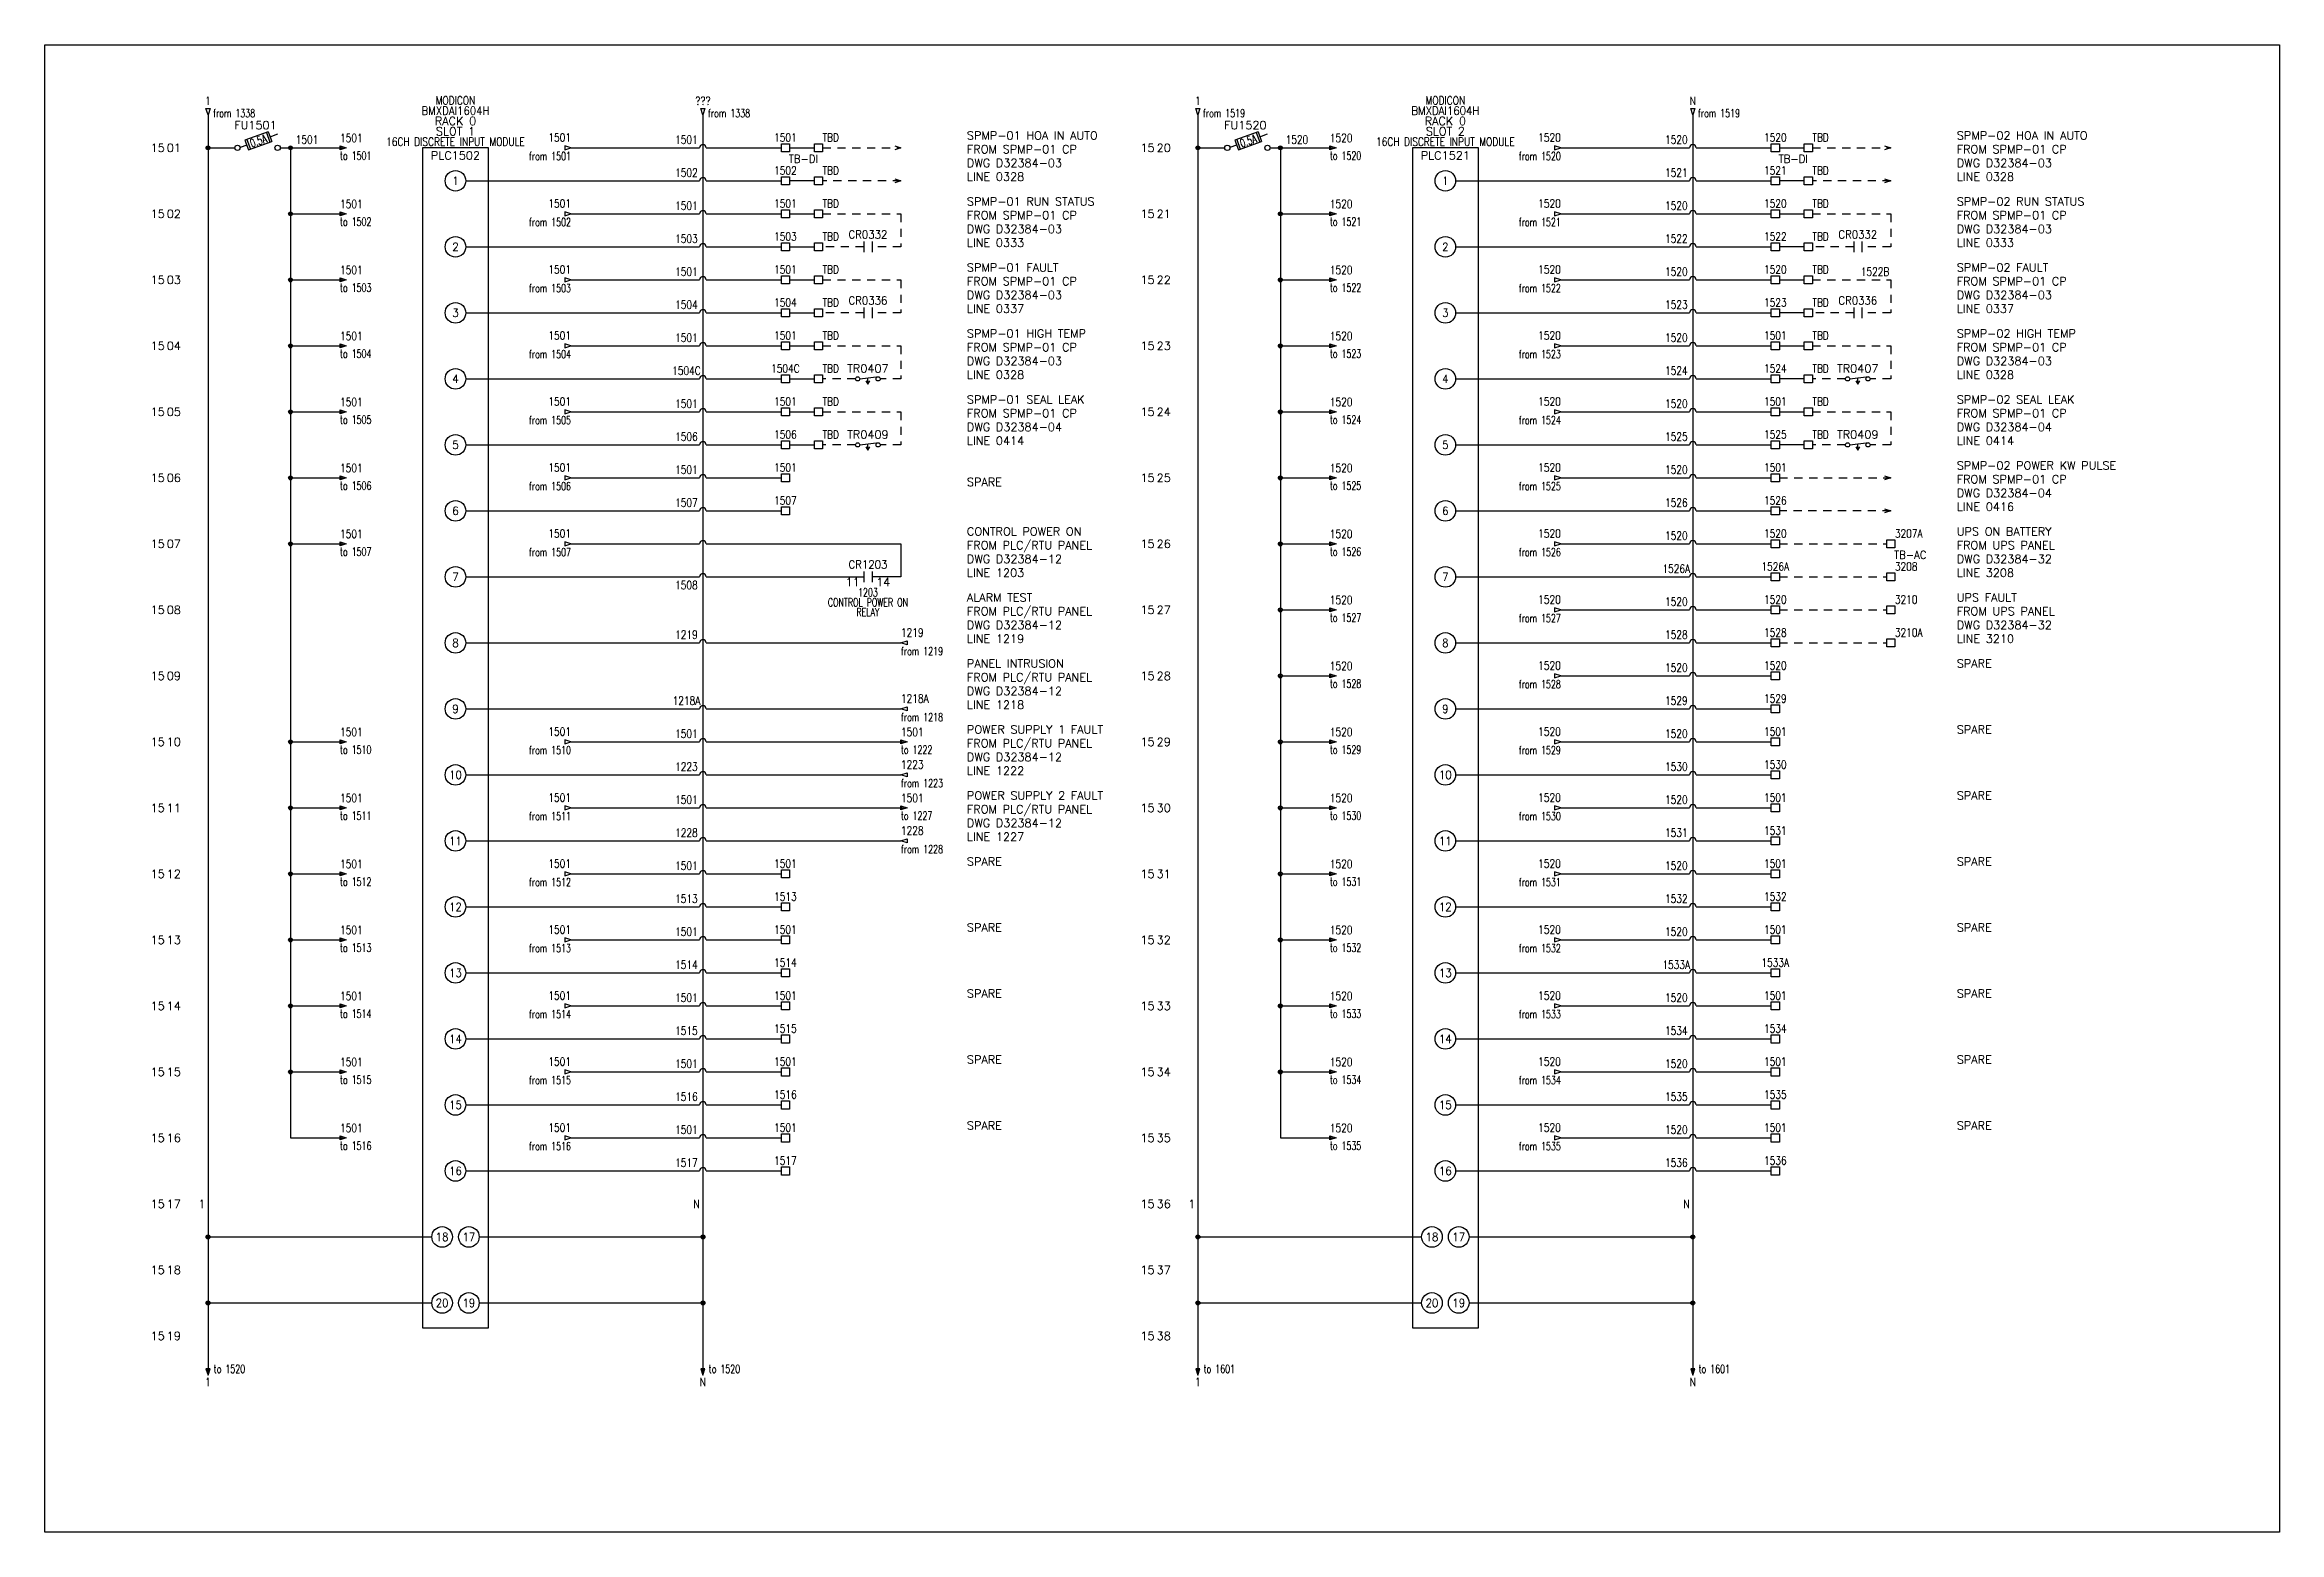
# Model space of a CAD drawing. Header units: inches. Extents: x 0 to 33.9, y 0 to 22.6.
import ezdxf
from ezdxf.enums import TextEntityAlignment as Align

# ---------------------------------------------------------------- set-up
doc = ezdxf.new("R2010")
doc.units = ezdxf.units.IN
doc.header["$MEASUREMENT"] = 0
doc.linetypes.add('HIDDEN2', pattern=[0.1875, 0.125, -0.0625])
for name, color, linetype in [('DESC', 150, 'Continuous'), ('DESCCHILD', 20, 'Continuous'), ('MISC', 7, 'Continuous'), ('SYMS', 7, 'Continuous'), ('TAGS', 150, 'Continuous'), ('TERMS', 123, 'Continuous'), ('WIRENO', 72, 'Continuous'), ('WIREREF', 52, 'Continuous'), ('WIREREF_DEST', 52, 'Continuous'), ('WIRES', 7, 'Continuous'), ('XREF', 7, 'Continuous'), ('XREFCHILD', 134, 'Continuous')]:
    doc.layers.add(name, color=color, linetype=linetype)
doc.layers.add('VIEWPORTS', color=10, linetype='Continuous', plot=False)
doc.styles.get("Standard").update_dxf_attribs({"font": 'romans.shx'})
doc.styles.add('WD', font='romans.shx')

msp = doc.modelspace()

# ---------------------------------------------------------------- texts
at = {"style": 'WD'}
for p in [(1.844, 20), (16.844, 20), (1.844, 19), (16.844, 19), (1.844, 18), (16.844, 18), (1.844, 17), (16.844, 17), (1.844, 16), (16.844, 16), (1.844, 15), (16.844, 15), (1.844, 14), (16.844, 14), (1.844, 13), (16.844, 13), (1.844, 12), (16.844, 12), (1.844, 11), (16.844, 11), (1.844, 10), (16.844, 10), (1.844, 9), (16.844, 9), (1.844, 8), (16.844, 8), (1.844, 7), (16.844, 7), (1.844, 6), (16.844, 6), (1.844, 5), (16.844, 5), (1.844, 4), (16.844, 4), (1.844, 3), (16.844, 3)]:
    msp.add_text('15', height=0.125, dxfattribs=at).set_placement(p, align=Align.MIDDLE_RIGHT)
for s, p in [('02', (1.875, 20)), ('21', (16.875, 20)), ('03', (1.875, 19)), ('22', (16.875, 19)), ('04', (1.875, 18)), ('23', (16.875, 18)), ('05', (1.875, 17)), ('24', (16.875, 17)), ('06', (1.875, 16)), ('25', (16.875, 16)), ('07', (1.875, 15)), ('26', (16.875, 15)), ('08', (1.875, 14)), ('27', (16.875, 14)), ('09', (1.875, 13)), ('28', (16.875, 13)), ('10', (1.875, 12)), ('29', (16.875, 12)), ('11', (1.875, 11)), ('30', (16.875, 11)), ('12', (1.875, 10)), ('31', (16.875, 10)), ('13', (1.875, 9)), ('32', (16.875, 9)), ('14', (1.875, 8)), ('33', (16.875, 8)), ('15', (1.875, 7)), ('34', (16.875, 7)), ('16', (1.875, 6)), ('35', (16.875, 6)), ('17', (1.875, 5)), ('36', (16.875, 5)), ('18', (1.875, 4)), ('37', (16.875, 4)), ('19', (1.875, 3)), ('38', (16.875, 3))]:
    msp.add_text(s, height=0.125, dxfattribs=at).set_placement(p, align=Align.MIDDLE_LEFT)
at = {"layer": 'DESC', "char_height": 0.125, "attachment_point": 1}
for s, width, heights, insert in [('SPMP-01 HOA IN AUTO\\PFROM SPMP-01 CP\\PDWG D32384-03\\PLINE 0328', 2.6377, [0], (14, 21.25)), ('SPMP-02 HOA IN AUTO\\PFROM SPMP-01 CP\\PDWG D32384-03\\PLINE 0328', 2.6377, [0], (29, 21.25)), ('SPMP-01 RUN STATUS\\PFROM SPMP-01 CP\\PDWG D32384-03\\PLINE 0333', 2.6377, [0.75], (14, 20.25)), ('SPMP-02 RUN STATUS\\PFROM SPMP-01 CP\\PDWG D32384-03\\PLINE 0333', 2.6377, [0.75], (29, 20.25)), ('SPMP-01 FAULT\\PFROM SPMP-01 CP\\PDWG D32384-03\\PLINE 0337', 2.6377, [0], (14, 19.25)), ('SPMP-02 FAULT\\PFROM SPMP-01 CP\\PDWG D32384-03\\PLINE 0337', 2.6377, [0], (29, 19.25)), ('SPMP-01 HIGH TEMP\\PFROM SPMP-01 CP\\PDWG D32384-03\\PLINE 0328', 2.6377, [0], (14, 18.25)), ('SPMP-02 HIGH TEMP\\PFROM SPMP-01 CP\\PDWG D32384-03\\PLINE 0328', 2.6377, [0], (29, 18.25)), ('SPMP-01 SEAL LEAK\\PFROM SPMP-01 CP\\PDWG D32384-04\\PLINE 0414', 2.6377, [0], (14, 17.25)), ('SPMP-02 SEAL LEAK\\PFROM SPMP-01 CP\\PDWG D32384-04\\PLINE 0414', 2.6377, [0], (29, 17.25)), ('SPARE', 4.5, [0], (14, 16)), ('SPMP-02 POWER KW PULSE\\PFROM SPMP-01 CP\\PDWG D32384-04\\PLINE 0416', 4.5, [0], (29, 16.25)), ('CONTROL POWER ON\\PFROM PLC/RTU PANEL\\PDWG D32384-12\\PLINE 1203', 2.6377, [0], (14, 15.25)), ('UPS ON BATTERY\\PFROM UPS PANEL\\PDWG D32384-32\\PLINE 3208', 2.6377, [0], (29, 15.25)), ('ALARM TEST\\PFROM PLC/RTU PANEL\\PDWG D32384-12\\PLINE 1219', 2.6377, [0.774], (14, 14.25)), ('UPS FAULT\\PFROM UPS PANEL\\PDWG D32384-32\\PLINE 3210', 2.6377, [0], (29, 14.25)), ('PANEL INTRUSION\\PFROM PLC/RTU PANEL\\PDWG D32384-12\\PLINE 1218', 2.6377, [0], (14, 13.25)), ('SPARE', 2.6377, [0], (29, 13.25)), ('POWER SUPPLY 1 FAULT\\PFROM PLC/RTU PANEL\\PDWG D32384-12\\PLINE 1222', 2.6377, [0], (14, 12.25)), ('SPARE', 2.6377, [0], (29, 12.25)), ('POWER SUPPLY 2 FAULT\\PFROM PLC/RTU PANEL\\PDWG D32384-12\\PLINE 1227', 2.6377, [0], (14, 11.25)), ('SPARE', 2.6377, [0], (29, 11.25)), ('SPARE', 2.6377, [0], (14, 10.25)), ('SPARE', 2.6377, [0], (29, 10.25)), ('SPARE', 2.6377, [0], (14, 9.25)), ('SPARE', 2.6377, [0], (29, 9.25)), ('SPARE', 2.6377, [0], (14, 8.25)), ('SPARE', 2.6377, [0], (29, 8.25)), ('SPARE', 2.6377, [0], (14, 7.25)), ('SPARE', 2.6377, [0], (29, 7.25)), ('SPARE', 2.6377, [0], (14, 6.25)), ('SPARE', 2.6377, [0], (29, 6.25))]:
    msp.add_mtext_dynamic_manual_height_columns(s, width=width, gutter_width=0.5, heights=heights, dxfattribs=dict(at, insert=insert))

# ---------------------------------------------------------------- blocks, each defined once
blk = doc.blocks.new('WD_MLRH6')
at = {"style": 'WD'}
blk.add_attdef('SHEET', text='', height=0.125, dxfattribs=at).set_placement((-0.656, 0), align=Align.MIDDLE_RIGHT)
blk.add_attdef('RUNGFIRST', text='', height=0.125, dxfattribs=at).set_placement((-0.625, 0), align=Align.MIDDLE_LEFT)
at = {"style": 'WD', "flags": 1}
for tag, p in [('WIRE-START', (-0.25, -0.356)), ('RUNGHORV', (-0.25, -0.127)), ('WIREMODE', (-0.25, -0.281)), ('RUNGDIST', (-0.25, -0.2)), ('RUNGCNT', (-0.25, -0.237)), ('RUNGINC', (-0.25, -0.163)), ('WIREFMT', (-0.25, -0.321)), ('WIRE-GSUF', (-0.25, -0.396)), ('PH3SPACE', (-0.25, -0.437))]:
    blk.add_attdef(tag, text='', height=0.025, dxfattribs=at).set_placement(p, align=Align.RIGHT)
blk = doc.blocks.new('HA1D2')
blk.add_lwpolyline([(0, 0.094), (0.031, 0.094), (0, 0), (-0.031, 0.094), (0, 0.094)])
at = {"style": 'WD', "width": 0.8, "flags": 8}
blk.add_attdef('WIRENO', text='', height=0.125, dxfattribs=at).set_placement((0, 0.15), align=Align.CENTER)
at = {"style": 'WD', "flags": 1}
for tag, p in [('X8TERM01', (0, 0)), ('SIGCODE', (0.026, 0.066))]:
    blk.add_attdef(tag, p, '', height=0.01, dxfattribs=at)
at = {"style": 'WD', "width": 0.7}
for tag, p in [('XREF', (0.077, -0.037)), ('DESC1', (0.077, -0.206))]:
    blk.add_attdef(tag, p, '', height=0.125, dxfattribs=at)
blk = doc.blocks.new('WD_WNV')
at = {"linetype": 'Continuous', "style": 'WD', "width": 0.8}
blk.add_attdef('WIRENO', text='', height=0.125, dxfattribs=at).set_placement((-0.05, 0), align=Align.MIDDLE_RIGHT)
at = {"style": 'WD', "flags": 1}
for tag, p in [('W01USER', (-0.062, 0.094)), ('W02USER', (-0.062, 0.086)), ('W03USER', (-0.062, 0.078)), ('W04USER', (-0.062, 0.07)), ('W05USER', (-0.062, 0.062)), ('W06USER', (-0.062, 0.055)), ('W07USER', (-0.062, 0.047)), ('W08USER', (-0.062, 0.039)), ('W09USER', (-0.062, 0.031)), ('W10USER', (-0.062, 0.023))]:
    blk.add_attdef(tag, text='', height=0.005, dxfattribs=at).set_placement(p, align=Align.CENTER)
blk = doc.blocks.new('HA1S4')
for points in [[(0, 0), (-0.031, 0), (0, -0.094), (0.031, 0), (0, 0)], [(0.016, -0.011), (-0.016, -0.011), (0, -0.058), (0.016, -0.011)]]:
    blk.add_lwpolyline(points)
at = {"style": 'WD', "flags": 1}
for tag, p in [('X2TERM01', (0, 0)), ('SIGCODE', (0.035, -0.083))]:
    blk.add_attdef(tag, p, '', height=0.01, dxfattribs=at)
at = {"style": 'WD', "width": 0.7}
for tag, p in [('XREF', (0.088, -0.062)), ('DESC1', (0.088, 0.113))]:
    blk.add_attdef(tag, p, '', height=0.125, dxfattribs=at)
at = {"style": 'WD', "width": 0.8, "flags": 8}
blk.add_attdef('WIRENO', text='', height=0.125, dxfattribs=at).set_placement((0, -0.259), align=Align.CENTER)
blk = doc.blocks.new('WDDOT')
for radius in [0.03, 0.0187, 0.00929]:
    blk.add_circle((0, 0), radius)
blk = doc.blocks.new('PLCIO_56A0')
at = {"layer": 'SYMS'}
for p, q in [((0.5, 0.5), (-0.5, 0.5)), ((-0.5, 0.5), (-0.5, -17.375)), ((0.5, -17.375), (0.5, 0.5)), ((-0.5, -17.375), (0.5, -17.375))]:
    blk.add_line(p, q, dxfattribs=at)
for centre in [(0, 0), (0, -1), (0, -2), (0, -3), (0, -4), (0, -5), (0, -6), (0, -7), (0, -8), (0, -9), (0, -10), (0, -11), (0, -12), (0, -13), (0, -14), (0, -15), (-0.203, -16), (0.203, -16), (-0.203, -17), (0.203, -17)]:
    blk.add_circle(centre, 0.156, dxfattribs=at)
at = {"layer": 'SYMS', "style": 'WD'}
for tag, width, p in [('INST', 0.8, (0, 1.482)), ('LOC', 0.8, (0, 1.312)), ('MFG', 0.8, (0, 1.156)), ('CAT', 0.9, (0, 1)), ('DESC', 0.8, (0, 0.53))]:
    blk.add_attdef(tag, text='', height=0.125, dxfattribs=dict(at, width=width)).set_placement(p, align=Align.CENTER)
at = {"layer": 'SYMS', "linetype": 'Continuous', "style": 'WD', "flags": 9}
blk.add_attdef('ASSYCODE', text='', height=0.01, dxfattribs=at).set_placement((0.23, 1.071), align=Align.CENTER)
at = {"layer": 'SYMS', "style": 'WD'}
for tag, p in [('LINE1', (0, 0.844)), ('LINE2', (0, 0.688)), ('TAG', (0, 0.322))]:
    blk.add_attdef(tag, text='', height=0.125, dxfattribs=at).set_placement(p, align=Align.CENTER)
at = {"layer": 'SYMS', "style": 'WD', "width": 0.9}
for tag, p in [('TERM01', (0, 0)), ('TERM02', (0, -1)), ('TERM03', (0, -2)), ('TERM04', (0, -3)), ('TERM05', (0, -4)), ('TERM06', (0, -5)), ('TERM07', (0, -6)), ('TERM08', (0, -7)), ('TERM09', (0, -8)), ('TERM10', (0, -9)), ('TERM11', (0, -10)), ('TERM12', (0, -11)), ('TERM13', (0, -12)), ('TERM14', (0, -13)), ('TERM15', (0, -14)), ('TERM16', (0, -15)), ('TERM17L', (-0.203, -16)), ('TERM17R', (0.203, -16)), ('TERM18L', (-0.203, -17)), ('TERM18R', (0.203, -17))]:
    blk.add_attdef(tag, text='', height=0.125, dxfattribs=at).set_placement(p, align=Align.MIDDLE_CENTER)
at = {"layer": 'SYMS', "style": 'WD', "flags": 1}
for tag, p in [('X1TERM01', (0.156, 0)), ('X1TERM02', (0.156, -1)), ('X1TERM03', (0.156, -2)), ('X1TERM04', (0.156, -3)), ('X1TERM05', (0.156, -4)), ('X1TERM06', (0.156, -5)), ('X1TERM07', (0.156, -6)), ('X1TERM08', (0.156, -7)), ('X1TERM09', (0.156, -8)), ('X1TERM10', (0.156, -9)), ('X1TERM11', (0.156, -10)), ('X1TERM12', (0.156, -11)), ('X1TERM13', (0.156, -12)), ('X1TERM14', (0.156, -13)), ('X1TERM15', (0.156, -14)), ('X1TERM16', (0.156, -15)), ('X4TERM17L', (-0.359, -16)), ('X1TERM17R', (0.359, -16)), ('X4TERM18L', (-0.359, -17)), ('X1TERM18R', (0.359, -17))]:
    blk.add_attdef(tag, p, '', height=0.01, dxfattribs=at)
at = {"layer": 'SYMS', "style": 'WD', "width": 0.9}
for tag, p in [('TERMDESC01', (0.625, -0.062)), ('TERMDESC17R', (0.625, -16.062)), ('TERMDESC18R', (0.625, -17.062))]:
    blk.add_attdef(tag, text='', height=0.125, dxfattribs=at).set_placement(p, align=Align.TOP_LEFT)
for tag, p in [('TERMDESC02', (-0.625, -1.062)), ('TERMDESC03', (-0.625, -2.062)), ('TERMDESC04', (-0.625, -3.062)), ('TERMDESC05', (-0.625, -4.062)), ('TERMDESC06', (-0.625, -5.062)), ('TERMDESC07', (-0.625, -6.062)), ('TERMDESC08', (-0.625, -7.062)), ('TERMDESC09', (-0.625, -8.062)), ('TERMDESC10', (-0.625, -9.062)), ('TERMDESC11', (-0.625, -10.062)), ('TERMDESC12', (-0.625, -11.062)), ('TERMDESC13', (-0.625, -12.062)), ('TERMDESC14', (-0.625, -13.062)), ('TERMDESC15', (-0.625, -14.062)), ('TERMDESC16', (-0.625, -15.062)), ('TERMDESC17L', (-0.625, -16.062)), ('TERMDESC18L', (-0.625, -17.062))]:
    blk.add_attdef(tag, text='', height=0.125, dxfattribs=at).set_placement(p, align=Align.TOP_RIGHT)
blk = doc.blocks.new('HT0W01')
for p, q in [((-0.062, 0.062), (0.062, 0.062)), ((-0.062, -0.062), (-0.062, 0.062)), ((0.062, 0.062), (0.062, -0.062)), ((0.062, -0.062), (-0.062, -0.062))]:
    blk.add_line(p, q)
at = {"style": 'WD'}
for tag, p, width in [('INST', (0.062, 0.42), 0.7), ('LOC', (0.062, 0.25), 0.7), ('DESC1', (0.05, -0.385), 0.8)]:
    blk.add_attdef(tag, p, '', height=0.125, dxfattribs=dict(at, width=width))
at = {"linetype": 'Continuous', "style": 'WD', "width": 0.8, "flags": 8}
blk.add_attdef('WIRENO', text='', height=0.125, dxfattribs=at).set_placement((0, 0.094), align=Align.CENTER)
at = {"style": 'WD', "flags": 1}
for tag, p, height in [('X4TERM01', (-0.062, 0), 0.0125), ('X4TERMDESC01', (-0.055, -0.023), 0.025), ('X2TERMDESC01', (-0.006, 0.029), 0.025), ('STRIPSEQ', (0, 0), 0.00125), ('X2TERM01', (0, 0.062), 0.0125), ('X1TERMDESC01', (0.039, 0.007), 0.025), ('X1TERM01', (0.062, 0), 0.0125), ('LINKTERM', (0, -0.002), 0.00125), ('X8TERM01', (0, -0.062), 0.0125), ('X8TERMDESC01', (0, -0.054), 0.025)]:
    blk.add_attdef(tag, p, '', height=height, dxfattribs=at)
at = {"linetype": 'Continuous', "style": 'WD', "width": 0.8, "flags": 1}
blk.add_attdef('MFG', text='', height=0.109, dxfattribs=at).set_placement((0.088, -0.406), align=Align.RIGHT)
at = {"linetype": 'Continuous', "style": 'WD'}
for tag, p, height, width, flags in [('TAGSTRIP', (0.05, -0.229), 0.125, 0.9, 8), ('CAT', (0.213, -0.406), 0.109, 0.8, 1), ('DESC2', (0.05, -0.541), 0.125, 0.8, 8), ('DESC3', (0.05, -0.698), 0.125, 0.8, 8)]:
    blk.add_attdef(tag, p, '', height=height, dxfattribs=dict(at, width=width, flags=flags))
at = {"style": 'WD', "width": 0.7, "flags": 1}
blk.add_attdef('ASSYCODE', (0.062, -0.281), '', height=0.01, dxfattribs=at)
blk = doc.blocks.new('HT1001')
for p, q in [((-0.062, 0.062), (0.062, 0.062)), ((-0.062, -0.062), (-0.062, 0.062)), ((0.062, 0.062), (0.062, -0.062)), ((0.062, -0.062), (-0.062, -0.062))]:
    blk.add_line(p, q)
at = {"style": 'WD'}
for tag, p, width in [('INST', (0.062, 0.42), 0.7), ('LOC', (0.062, 0.25), 0.7), ('DESC1', (0.05, -0.385), 0.8)]:
    blk.add_attdef(tag, p, '', height=0.125, dxfattribs=dict(at, width=width))
at = {"style": 'WD', "flags": 1}
for tag, p, height in [('X4TERM01', (-0.062, 0), 0.0125), ('X4TERMDESC01', (-0.055, -0.023), 0.025), ('X2TERMDESC01', (-0.006, 0.029), 0.025), ('STRIPSEQ', (0, 0), 0.00125), ('X2TERM01', (0, 0.062), 0.0125), ('X2PIN01', (0.033, 0.084), 0.0125), ('X1TERMDESC01', (0.039, 0.007), 0.025), ('X1TERM01', (0.062, 0), 0.0125), ('X1PIN01', (0.087, 0.016), 0.0125), ('X4PIN01', (-0.114, -0.038), 0.0125), ('LINKTERM', (0, -0.002), 0.00125), ('X8TERM01', (0, -0.062), 0.0125), ('X8TERMDESC01', (0, -0.054), 0.025), ('X8PIN01', (0.026, -0.096), 0.0125)]:
    blk.add_attdef(tag, p, '', height=height, dxfattribs=at)
at = {"linetype": 'Continuous', "style": 'WD'}
for tag, p, height, width, flags in [('TERM01', (0.062, 0.094), 0.125, 0.8, 8), ('TAGSTRIP', (0.05, -0.229), 0.125, 0.9, 8), ('CAT', (0.213, -0.406), 0.109, 0.8, 1), ('DESC2', (0.05, -0.541), 0.125, 0.8, 8), ('DESC3', (0.05, -0.698), 0.125, 0.8, 8)]:
    blk.add_attdef(tag, p, '', height=height, dxfattribs=dict(at, width=width, flags=flags))
at = {"linetype": 'Continuous', "style": 'WD', "width": 0.8, "flags": 1}
blk.add_attdef('MFG', text='', height=0.109, dxfattribs=at).set_placement((0.088, -0.406), align=Align.RIGHT)
at = {"style": 'WD', "width": 0.7, "flags": 1}
blk.add_attdef('ASSYCODE', (0.062, -0.281), '', height=0.01, dxfattribs=at)
blk = doc.blocks.new('HA1X1')
for p, q in [((-0.09375, 0.03125), (0, 0)), ((0, 0), (-0.09375, -0.03125))]:
    blk.add_line(p, q)
at = {"style": 'WD', "flags": 1}
blk.add_attdef('X4TERM01', (0, 0), '', height=0.01, dxfattribs=at)
at = {"style": 'WD', "width": 0.9}
blk.add_attdef('DESC1', (0.1, 0.0406), '', height=0.125, dxfattribs=at)
blk.add_attdef('DESC2', text='', height=0.125, dxfattribs=at).set_placement((0.1, -0.025), align=Align.TOP_LEFT)
blk = doc.blocks.new('HCR21')
at = {"linetype": 'Continuous'}
for p, q in [((-0.062, 0.08), (-0.062, -0.08)), ((0.062, 0.08), (0.062, -0.08))]:
    blk.add_line(p, q, dxfattribs=at)
at = {"style": 'WD'}
for tag, width, p in [('INST', 0.7, (0, 0.451)), ('LOC', 0.7, (0, 0.281)), ('TAG2', 0.9, (0, 0.125)), ('DESC1', 0.7, (0, -0.449)), ('XREF', 0.7, (0, -0.297)), ('DESC2', 0.7, (0, -0.597)), ('DESC3', 0.7, (0, -0.744))]:
    blk.add_attdef(tag, text='', height=0.125, dxfattribs=dict(at, width=width)).set_placement(p, align=Align.CENTER)
for tag, p, height, flags in [('X4TERM01', (-0.062, 0), 0.0125, 1), ('X1TERM02', (0.062, 0), 0.0125, 1), ('FAMILY', (0.097, 0.053), 0.01, 9), ('CONTACT', (0.097, 0.036), 0.01, 1)]:
    blk.add_attdef(tag, p, '', height=height, dxfattribs=dict(at, flags=flags))
for tag, p in [('X2LINK', (0, 0.125)), ('X8LINK', (0, -0.125))]:
    blk.add_attdef(tag, p, '', height=0.01, dxfattribs=at)
at = {"linetype": 'Continuous', "style": 'WD', "flags": 8}
blk.add_attdef('TERM01', text='', height=0.125, dxfattribs=at).set_placement((-0.125, -0.016), align=Align.TOP_RIGHT)
blk.add_attdef('TERM02', text='', height=0.125, dxfattribs=at).set_placement((0.125, -0.016), align=Align.TOP_LEFT)
blk = doc.blocks.new('HTD22F')
at = {"linetype": 'Continuous'}
blk.add_line((-0.123, 0.002), (0.168, 0.035), dxfattribs=at)
for p, q in [((0, -0.079), (0, 0.016)), ((-0.031, -0.031), (0, -0.078)), ((0, -0.078), (0.031, -0.031))]:
    blk.add_line(p, q)
for centre in [(-0.155, 0), (0.155, 0)]:
    blk.add_circle(centre, 0.0322)
at = {"style": 'WD', "width": 0.7}
for tag, p in [('INST', (0, 0.42)), ('LOC', (0, 0.25)), ('DESC1', (0, -0.393)), ('XREF', (0, -0.236)), ('DESC2', (0, -0.549)), ('DESC3', (0, -0.705))]:
    blk.add_attdef(tag, text='', height=0.125, dxfattribs=at).set_placement(p, align=Align.CENTER)
at = {"style": 'WD'}
blk.add_attdef('TAG2', text='', height=0.125, dxfattribs=at).set_placement((0, 0.094), align=Align.CENTER)
for tag, p, height, flags in [('X4TERM01', (-0.188, 0), 0.0125, 1), ('FAMILY', (0.038, 0.037), 0.01, 9), ('CONTACT', (0.038, 0.02), 0.01, 1), ('X1TERM02', (0.188, 0), 0.0125, 1)]:
    blk.add_attdef(tag, p, '', height=height, dxfattribs=dict(at, flags=flags))
at = {"linetype": 'Continuous', "style": 'WD', "flags": 8}
blk.add_attdef('TERM01', text='', height=0.125, dxfattribs=at).set_placement((-0.25, -0.031), align=Align.TOP_RIGHT)
blk.add_attdef('TERM02', text='', height=0.125, dxfattribs=at).set_placement((0.25, -0.031), align=Align.TOP_LEFT)
blk = doc.blocks.new('HA1D1')
blk.add_lwpolyline([(0.094, 0), (0.094, -0.031), (0, 0), (0.094, 0.031), (0.094, 0)])
at = {"style": 'WD', "flags": 1}
for tag, p in [('SIGCODE', (-0.02, 0.047)), ('X4TERM01', (0, 0))]:
    blk.add_attdef(tag, p, '', height=0.01, dxfattribs=at)
at = {"style": 'WD', "width": 0.8, "flags": 8}
blk.add_attdef('WIRENO', (0, 0.094), '', height=0.125, dxfattribs=at)
at = {"style": 'WD', "width": 0.7}
for tag, p in [('XREF', (0, -0.188)), ('DESC1', (0, -0.375))]:
    blk.add_attdef(tag, p, '', height=0.125, dxfattribs=at)
blk = doc.blocks.new('HA1S1')
for points in [[(0, 0), (0, 0.031), (0.094, 0), (0, -0.031), (0, 0)], [(0.011, 0.016), (0.011, -0.016), (0.058, 0), (0.011, 0.016)]]:
    blk.add_lwpolyline(points)
at = {"style": 'WD', "flags": 1}
for tag, p in [('SIGCODE', (-0.02, 0.047)), ('X4TERM01', (0, 0))]:
    blk.add_attdef(tag, p, '', height=0.01, dxfattribs=at)
at = {"style": 'WD', "width": 0.8, "flags": 8}
blk.add_attdef('WIRENO', (0, 0.087), '', height=0.125, dxfattribs=at)
at = {"style": 'WD', "width": 0.7}
for tag, p in [('XREF', (0, -0.181)), ('DESC1', (0, -0.356))]:
    blk.add_attdef(tag, p, '', height=0.125, dxfattribs=at)
blk = doc.blocks.new('HA1D3')
blk.add_lwpolyline([(-0.094, 0), (-0.094, -0.031), (0, 0), (-0.094, 0.031), (-0.094, 0)])
at = {"style": 'WD', "width": 0.8, "flags": 8}
blk.add_attdef('WIRENO', text='', height=0.125, dxfattribs=at).set_placement((0, 0.094), align=Align.RIGHT)
at = {"style": 'WD', "flags": 1}
blk.add_attdef('SIGCODE', text='', height=0.01, dxfattribs=at).set_placement((-0.02, 0.047), align=Align.RIGHT)
blk.add_attdef('X1TERM01', (0, 0), '', height=0.01, dxfattribs=at)
at = {"style": 'WD', "width": 0.7}
for tag, p in [('DESC1', (0, -0.375)), ('XREF', (0, -0.188))]:
    blk.add_attdef(tag, text='', height=0.125, dxfattribs=at).set_placement(p, align=Align.RIGHT)
blk = doc.blocks.new('WD_WNH')
at = {"linetype": 'Continuous', "style": 'WD', "width": 0.8}
blk.add_attdef('WIRENO', text='', height=0.125, dxfattribs=at).set_placement((0, 0.062), align=Align.CENTER)
at = {"style": 'WD', "flags": 1}
for tag, p in [('W01USER', (0, 0.078)), ('W02USER', (0, 0.07)), ('W03USER', (0, 0.062)), ('W04USER', (0, 0.055)), ('W05USER', (0, 0.047)), ('W06USER', (0, 0.039)), ('W07USER', (0, 0.031)), ('W08USER', (0, 0.023)), ('W09USER', (0, 0.016)), ('W10USER', (0, 0.008))]:
    blk.add_attdef(tag, text='', height=0.005, dxfattribs=at).set_placement(p, align=Align.CENTER)
blk = doc.blocks.new('HDS11FR')
for p, q in [((-0.164, 0.042), (-0.264, 0.006)), ((0.163, 0.241), (-0.19, 0.116)), ((-0.19, 0.116), (-0.137, -0.032)), ((-0.16, 0.126), (-0.108, -0.021)), ((-0.137, -0.032), (0.216, 0.094)), ((0.134, 0.231), (0.187, 0.084)), ((0.163, 0.241), (0.216, 0.094)), ((0.19, 0.168), (0.307, 0.21))]:
    blk.add_line(p, q)
at = {"linetype": 'Continuous'}
for centre in [(-0.304, 0), (0.304, 0)]:
    blk.add_circle(centre, 0.04, dxfattribs=at)
at = {"style": 'WD', "width": 0.7}
for tag, p in [('INST', (-0.031, 0.607)), ('LOC', (-0.031, 0.438))]:
    blk.add_attdef(tag, text='', height=0.125, dxfattribs=at).set_placement(p, align=Align.CENTER)
at = {"style": 'WD'}
blk.add_attdef('TAG1', text='', height=0.125, dxfattribs=at).set_placement((-0.031, 0.281), align=Align.CENTER)
for tag, p in [('X2LINK', (0, 0.406)), ('X8LINK', (0, -0.109))]:
    blk.add_attdef(tag, p, '', height=0.01, dxfattribs=at)
for tag, p, height, flags in [('X4TERM01', (-0.344, 0), 0.0125, 1), ('CONTACT', (0.098, 0.188), 0.01, 9), ('FAMILY', (0.098, 0.264), 0.01, 9), ('X1TERM02', (0.344, 0), 0.0125, 1)]:
    blk.add_attdef(tag, p, '', height=height, dxfattribs=dict(at, flags=flags))
at = {"style": 'WD', "width": 0.7}
blk.add_attdef('RATING1', text='', height=0.125, rotation=19.6202, dxfattribs=at).set_placement((0.013, 0.105), align=Align.MIDDLE_CENTER)
at = {"linetype": 'Continuous', "style": 'WD', "flags": 9}
for tag, p in [('ASSYCODE', (0.124, 0.206)), ('MFG', (0.126, 0.228)), ('CAT', (0.126, 0.247))]:
    blk.add_attdef(tag, text='', height=0.01, dxfattribs=at).set_placement(p, align=Align.CENTER)
at = {"linetype": 'Continuous', "style": 'WD', "flags": 8}
blk.add_attdef('TERM01', text='', height=0.125, dxfattribs=at).set_placement((-0.406, -0.016), align=Align.TOP_RIGHT)
blk.add_attdef('TERM02', text='', height=0.125, dxfattribs=at).set_placement((0.406, -0.016), align=Align.TOP_LEFT)

# ---------------------------------------------------------------- linework, layer by layer
at = {"layer": 'VIEWPORTS'}
msp.add_lwpolyline([(0.025, 22.562), (33.888, 22.562), (33.888, 0.025), (0.025, 0.025)], close=True, dxfattribs=at)
at = {"layer": 'WIRES'}
for p, q in [((2.5, 21.5), (2.5, 2.5)), ((10, 21.5), (10, 2.5)), ((17.5, 21.5), (17.5, 2.5)), ((25, 21.5), (25, 2.5)), ((2.5, 21), (2.906, 21)), ((3.594, 21), (3.75, 21)), ((3.75, 21), (3.75, 6)), ((3.75, 21), (4.5, 21)), ((8, 21), (9.594, 21)), ((9.594, 21), (9.95, 21)), ((10.05, 21), (11.188, 21)), ((11.312, 21), (11.688, 21)), ((17.5, 21), (17.906, 21)), ((18.594, 21), (18.75, 21)), ((18.75, 21), (18.75, 6)), ((18.75, 21), (19.5, 21)), ((23, 21), (24.594, 21)), ((24.594, 21), (24.95, 21)), ((25.05, 21), (26.188, 21)), ((26.312, 21), (26.688, 21)), ((6.406, 20.5), (8.797, 20.5)), ((8.797, 20.5), (9.95, 20.5)), ((10.05, 20.5), (11.188, 20.5)), ((11.688, 20.5), (11.312, 20.5)), ((21.406, 20.5), (24.95, 20.5)), ((25.05, 20.5), (26.188, 20.5)), ((26.688, 20.5), (26.312, 20.5)), ((3.75, 20), (4.5, 20)), ((8, 20), (9.95, 20)), ((10.05, 20), (11.188, 20)), ((11.312, 20), (11.688, 20)), ((18.75, 20), (19.5, 20)), ((23, 20), (24.95, 20)), ((25.05, 20), (26.188, 20)), ((26.312, 20), (26.688, 20)), ((6.406, 19.5), (9.047, 19.5)), ((9.047, 19.5), (9.95, 19.5)), ((10.05, 19.5), (11.188, 19.5)), ((11.312, 19.5), (11.688, 19.5)), ((21.406, 19.5), (24.95, 19.5)), ((25.05, 19.5), (26.188, 19.5)), ((26.688, 19.5), (26.312, 19.5)), ((3.75, 19), (4.5, 19)), ((8, 19), (9.95, 19)), ((10.05, 19), (11.188, 19)), ((11.312, 19), (11.688, 19)), ((18.75, 19), (19.5, 19)), ((23, 19), (24.95, 19)), ((25.05, 19), (26.188, 19)), ((26.312, 19), (26.688, 19)), ((6.406, 18.5), (9.95, 18.5)), ((10.05, 18.5), (11.188, 18.5)), ((11.312, 18.5), (11.688, 18.5)), ((21.406, 18.5), (24.95, 18.5)), ((25.05, 18.5), (26.188, 18.5)), ((26.688, 18.5), (26.312, 18.5)), ((3.75, 18), (4.5, 18)), ((8, 18), (9.95, 18)), ((10.05, 18), (11.188, 18)), ((11.312, 18), (11.688, 18)), ((18.75, 18), (19.5, 18)), ((23, 18), (24.95, 18)), ((25.05, 18), (26.188, 18)), ((26.312, 18), (26.688, 18)), ((6.406, 17.5), (9.95, 17.5)), ((10.05, 17.5), (11.188, 17.5)), ((11.312, 17.5), (11.688, 17.5)), ((21.406, 17.5), (24.95, 17.5)), ((25.05, 17.5), (26.188, 17.5)), ((26.688, 17.5), (26.312, 17.5)), ((3.75, 17), (4.5, 17)), ((8, 17), (9.95, 17)), ((10.05, 17), (11.188, 17)), ((11.312, 17), (11.688, 17)), ((18.75, 17), (19.5, 17)), ((23, 17), (24.95, 17)), ((25.05, 17), (26.188, 17)), ((26.312, 17), (26.688, 17)), ((6.406, 16.5), (9.95, 16.5)), ((10.05, 16.5), (11.188, 16.5)), ((11.312, 16.5), (11.688, 16.5)), ((21.406, 16.5), (24.95, 16.5)), ((25.05, 16.5), (26.188, 16.5)), ((26.688, 16.5), (26.312, 16.5)), ((3.75, 16), (4.5, 16)), ((8, 16), (9.95, 16)), ((10.05, 16), (11.188, 16)), ((18.75, 16), (19.5, 16)), ((23, 16), (24.95, 16)), ((25.05, 16), (26.188, 16)), ((6.406, 15.5), (9.95, 15.5)), ((10.05, 15.5), (11.188, 15.5)), ((21.406, 15.5), (23.797, 15.5)), ((23.797, 15.5), (24.95, 15.5)), ((25.05, 15.5), (26.188, 15.5)), ((3.75, 15), (4.5, 15)), ((8, 15), (9.95, 15)), ((10.05, 15), (13, 15)), ((13, 15), (13, 14.5)), ((18.75, 15), (19.5, 15)), ((23, 15), (24.95, 15)), ((25.05, 15), (26.188, 15)), ((6.406, 14.5), (9.95, 14.5)), ((10.05, 14.5), (12.438, 14.5)), ((13, 14.5), (12.562, 14.5)), ((21.406, 14.5), (23.797, 14.5)), ((23.797, 14.5), (24.95, 14.5)), ((25.05, 14.5), (26.188, 14.5)), ((18.75, 14), (19.5, 14)), ((23, 14), (24.95, 14)), ((25.05, 14), (26.188, 14)), ((6.406, 13.5), (9.95, 13.5)), ((10.05, 13.5), (13, 13.5)), ((21.406, 13.5), (24.95, 13.5)), ((25.05, 13.5), (26.188, 13.5)), ((18.75, 13), (19.5, 13)), ((23, 13), (24.594, 13)), ((24.594, 13), (24.95, 13)), ((25.05, 13), (26.188, 13)), ((6.406, 12.5), (9.95, 12.5)), ((10.05, 12.5), (13, 12.5)), ((21.406, 12.5), (24.95, 12.5)), ((25.05, 12.5), (26.188, 12.5)), ((3.75, 12), (4.5, 12)), ((8, 12), (9.95, 12)), ((10.05, 12), (13, 12)), ((18.75, 12), (19.5, 12)), ((23, 12), (24.95, 12)), ((25.05, 12), (26.188, 12)), ((6.406, 11.5), (9.95, 11.5)), ((10.05, 11.5), (13, 11.5)), ((21.406, 11.5), (24.95, 11.5)), ((25.05, 11.5), (26.188, 11.5)), ((3.75, 11), (4.5, 11)), ((8, 11), (9.95, 11)), ((10.05, 11), (13, 11)), ((18.75, 11), (19.5, 11)), ((23, 11), (24.95, 11)), ((25.05, 11), (26.188, 11)), ((6.406, 10.5), (9.95, 10.5)), ((10.05, 10.5), (13, 10.5)), ((21.406, 10.5), (24.95, 10.5)), ((25.05, 10.5), (26.188, 10.5)), ((3.75, 10), (4.5, 10)), ((8, 10), (9.95, 10)), ((10.05, 10), (11.188, 10)), ((18.75, 10), (19.5, 10)), ((23, 10), (24.95, 10)), ((25.05, 10), (26.188, 10)), ((6.406, 9.5), (9.95, 9.5)), ((10.05, 9.5), (11.188, 9.5)), ((21.406, 9.5), (24.95, 9.5)), ((25.05, 9.5), (26.188, 9.5)), ((3.75, 9), (4.5, 9)), ((8, 9), (9.95, 9)), ((10.05, 9), (11.188, 9)), ((18.75, 9), (19.5, 9)), ((23, 9), (24.95, 9)), ((25.05, 9), (26.188, 9)), ((6.406, 8.5), (9.95, 8.5)), ((10.05, 8.5), (11.188, 8.5)), ((21.406, 8.5), (23.719, 8.5)), ((23.719, 8.5), (24.95, 8.5)), ((25.05, 8.5), (26.188, 8.5)), ((3.75, 8), (4.5, 8)), ((8, 8), (9.95, 8)), ((10.05, 8), (11.188, 8)), ((18.75, 8), (19.5, 8)), ((23, 8), (24.95, 8)), ((25.05, 8), (26.188, 8)), ((6.406, 7.5), (9.95, 7.5)), ((10.05, 7.5), (11.188, 7.5)), ((21.406, 7.5), (24.95, 7.5)), ((25.05, 7.5), (26.188, 7.5)), ((3.75, 7), (4.5, 7)), ((8, 7), (9.95, 7)), ((10.05, 7), (11.188, 7)), ((18.75, 7), (19.5, 7)), ((23, 7), (24.95, 7)), ((25.05, 7), (26.188, 7)), ((6.406, 6.5), (9.95, 6.5)), ((10.05, 6.5), (11.188, 6.5)), ((21.406, 6.5), (23.797, 6.5)), ((23.797, 6.5), (24.95, 6.5)), ((25.05, 6.5), (26.188, 6.5)), ((3.75, 6), (4.5, 6)), ((8, 6), (9.95, 6)), ((10.05, 6), (11.188, 6)), ((18.75, 6), (19.5, 6)), ((23, 6), (24.95, 6)), ((25.05, 6), (26.188, 6)), ((6.406, 5.5), (9.95, 5.5)), ((10.05, 5.5), (11.188, 5.5)), ((21.406, 5.5), (24.95, 5.5)), ((25.05, 5.5), (26.188, 5.5)), ((2.5, 4.5), (5.891, 4.5)), ((6.609, 4.5), (10, 4.5)), ((17.5, 4.5), (20.891, 4.5)), ((21.609, 4.5), (25, 4.5)), ((2.5, 3.5), (5.891, 3.5)), ((6.609, 3.5), (10, 3.5)), ((17.5, 3.5), (20.891, 3.5)), ((21.609, 3.5), (25, 3.5))]:
    msp.add_line(p, q, dxfattribs=at)
at = {"layer": 'WIRES', "linetype": 'HIDDEN2'}
for p, q in [((11.812, 21), (13, 21)), ((26.812, 21), (28, 21)), ((13, 20.5), (11.812, 20.5)), ((28, 20.5), (26.812, 20.5)), ((11.812, 20), (13, 20)), ((13, 20), (13, 19.5)), ((26.812, 20), (28, 20)), ((28, 20), (28, 19.5)), ((12.438, 19.5), (11.812, 19.5)), ((13, 19.5), (12.562, 19.5)), ((27.438, 19.5), (26.812, 19.5)), ((28, 19.5), (27.562, 19.5)), ((11.812, 19), (13, 19)), ((13, 19), (13, 18.5)), ((26.812, 19), (28, 19)), ((28, 19), (28, 18.5)), ((12.438, 18.5), (11.812, 18.5)), ((13, 18.5), (12.562, 18.5)), ((27.438, 18.5), (26.812, 18.5)), ((28, 18.5), (27.562, 18.5)), ((11.812, 18), (13, 18)), ((13, 18), (13, 17.5)), ((26.812, 18), (28, 18)), ((28, 18), (28, 17.5)), ((12.312, 17.5), (11.812, 17.5)), ((13, 17.5), (12.688, 17.5)), ((27.312, 17.5), (26.812, 17.5)), ((28, 17.5), (27.688, 17.5)), ((11.812, 17), (13, 17)), ((13, 17), (13, 16.5)), ((26.812, 17), (28, 17)), ((28, 17), (28, 16.5)), ((12.312, 16.5), (11.812, 16.5)), ((13, 16.5), (12.688, 16.5)), ((27.312, 16.5), (26.812, 16.5)), ((28, 16.5), (27.688, 16.5)), ((26.312, 16), (28, 16)), ((28, 15.5), (26.312, 15.5)), ((26.312, 15), (27.938, 15)), ((26.312, 14.5), (27.938, 14.5)), ((26.312, 14), (27.938, 14)), ((26.312, 13.5), (27.938, 13.5))]:
    msp.add_line(p, q, dxfattribs=at)
at = {"layer": 'WIRES'}
for centre in [(10, 21), (25, 21), (10, 20.5), (25, 20.5), (10, 20), (25, 20), (10, 19.5), (25, 19.5), (10, 19), (25, 19), (10, 18.5), (25, 18.5), (10, 18), (25, 18), (10, 17.5), (25, 17.5), (10, 17), (25, 17), (10, 16.5), (25, 16.5), (10, 16), (25, 16), (10, 15.5), (25, 15.5), (10, 15), (25, 15), (10, 14.5), (25, 14.5), (25, 14), (10, 13.5), (25, 13.5), (25, 13), (10, 12.5), (25, 12.5), (10, 12), (25, 12), (10, 11.5), (25, 11.5), (10, 11), (25, 11), (10, 10.5), (25, 10.5), (10, 10), (25, 10), (10, 9.5), (25, 9.5), (10, 9), (25, 9), (10, 8.5), (25, 8.5), (10, 8), (25, 8), (10, 7.5), (25, 7.5), (10, 7), (25, 7), (10, 6.5), (25, 6.5), (10, 6), (25, 6), (10, 5.5), (25, 5.5)]:
    msp.add_arc(centre, 0.05, 0, 180, dxfattribs=at)

# ---------------------------------------------------------------- block references
for p, values in [((2.5, 21), {'RUNGFIRST': '01', 'SHEET': '15'}), ((17.5, 21), {'RUNGFIRST': '20', 'SHEET': '15'})]:
    msp.add_blockref('WD_MLRH6', p).add_auto_attribs(values)
at = {"layer": 'SYMS'}
ref = msp.add_blockref('HA1D2', (2.5, 21.5), dxfattribs=at)
ref.add_attrib('WIRENO', '1', dxfattribs={"layer": 'WIREREF_DEST', "height": 0.125, "style": 'WD', "width": 0.8, "flags": 8}).set_placement((2.5, 21.65), align=Align.CENTER)
ref.add_attrib('XREF', 'from 1338', (2.577, 21.463), dxfattribs={"layer": 'XREF', "height": 0.125, "style": 'WD', "width": 0.7})
ref = msp.add_blockref('PLCIO_56A0', (6.25, 20.5), dxfattribs=at)
ref.add_attrib('TERM01', '1', dxfattribs={"layer": 'TERMS', "height": 0.125, "style": 'WD', "width": 0.9}).set_placement((6.25, 20.5), align=Align.MIDDLE_CENTER)
ref.add_attrib('CAT', 'BMXDAI1604H', dxfattribs={"layer": 'MISC', "height": 0.125, "style": 'WD', "width": 0.9}).set_placement((6.25, 21.5), align=Align.CENTER)
ref.add_attrib('TAG', 'PLC1502', dxfattribs={"layer": 'TAGS', "height": 0.125, "style": 'WD'}).set_placement((6.25, 20.822), align=Align.CENTER)
ref.add_attrib('LINE1', 'RACK 0', dxfattribs={"layer": 'MISC', "height": 0.125, "style": 'WD'}).set_placement((6.25, 21.344), align=Align.CENTER)
ref.add_attrib('DESC', '16CH DISCRETE INPUT MODULE', dxfattribs={"layer": 'DESC', "height": 0.125, "style": 'WD', "width": 0.8}).set_placement((6.25, 21.03), align=Align.CENTER)
ref.add_attrib('LINE2', 'SLOT 1', dxfattribs={"layer": 'MISC', "height": 0.125, "style": 'WD'}).set_placement((6.25, 21.188), align=Align.CENTER)
ref.add_attrib('MFG', 'MODICON', dxfattribs={"layer": 'MISC', "height": 0.125, "style": 'WD', "width": 0.8}).set_placement((6.25, 21.656), align=Align.CENTER)
ref.add_attrib('TERM02', '2', dxfattribs={"layer": 'TERMS', "height": 0.125, "style": 'WD', "width": 0.9}).set_placement((6.25, 19.5), align=Align.MIDDLE_CENTER)
ref.add_attrib('TERM03', '3', dxfattribs={"layer": 'TERMS', "height": 0.125, "style": 'WD', "width": 0.9}).set_placement((6.25, 18.5), align=Align.MIDDLE_CENTER)
ref.add_attrib('TERM04', '4', dxfattribs={"layer": 'TERMS', "height": 0.125, "style": 'WD', "width": 0.9}).set_placement((6.25, 17.5), align=Align.MIDDLE_CENTER)
ref.add_attrib('TERM05', '5', dxfattribs={"layer": 'TERMS', "height": 0.125, "style": 'WD', "width": 0.9}).set_placement((6.25, 16.5), align=Align.MIDDLE_CENTER)
ref.add_attrib('TERM06', '6', dxfattribs={"layer": 'TERMS', "height": 0.125, "style": 'WD', "width": 0.9}).set_placement((6.25, 15.5), align=Align.MIDDLE_CENTER)
ref.add_attrib('TERM07', '7', dxfattribs={"layer": 'TERMS', "height": 0.125, "style": 'WD', "width": 0.9}).set_placement((6.25, 14.5), align=Align.MIDDLE_CENTER)
ref.add_attrib('TERM08', '8', dxfattribs={"layer": 'TERMS', "height": 0.125, "style": 'WD', "width": 0.9}).set_placement((6.25, 13.5), align=Align.MIDDLE_CENTER)
ref.add_attrib('TERM09', '9', dxfattribs={"layer": 'TERMS', "height": 0.125, "style": 'WD', "width": 0.9}).set_placement((6.25, 12.5), align=Align.MIDDLE_CENTER)
ref.add_attrib('TERM10', '10', dxfattribs={"layer": 'TERMS', "height": 0.125, "style": 'WD', "width": 0.9}).set_placement((6.25, 11.5), align=Align.MIDDLE_CENTER)
ref.add_attrib('TERM11', '11', dxfattribs={"layer": 'TERMS', "height": 0.125, "style": 'WD', "width": 0.9}).set_placement((6.25, 10.5), align=Align.MIDDLE_CENTER)
ref.add_attrib('TERM12', '12', dxfattribs={"layer": 'TERMS', "height": 0.125, "style": 'WD', "width": 0.9}).set_placement((6.25, 9.5), align=Align.MIDDLE_CENTER)
ref.add_attrib('TERM13', '13', dxfattribs={"layer": 'TERMS', "height": 0.125, "style": 'WD', "width": 0.9}).set_placement((6.25, 8.5), align=Align.MIDDLE_CENTER)
ref.add_attrib('TERM14', '14', dxfattribs={"layer": 'TERMS', "height": 0.125, "style": 'WD', "width": 0.9}).set_placement((6.25, 7.5), align=Align.MIDDLE_CENTER)
ref.add_attrib('TERM15', '15', dxfattribs={"layer": 'TERMS', "height": 0.125, "style": 'WD', "width": 0.9}).set_placement((6.25, 6.5), align=Align.MIDDLE_CENTER)
ref.add_attrib('TERM16', '16', dxfattribs={"layer": 'TERMS', "height": 0.125, "style": 'WD', "width": 0.9}).set_placement((6.25, 5.5), align=Align.MIDDLE_CENTER)
ref.add_attrib('TERM17L', '18', dxfattribs={"layer": 'TERMS', "height": 0.125, "style": 'WD', "width": 0.9}).set_placement((6.047, 4.5), align=Align.MIDDLE_CENTER)
ref.add_attrib('TERM17R', '17', dxfattribs={"layer": 'TERMS', "height": 0.125, "style": 'WD', "width": 0.9}).set_placement((6.453, 4.5), align=Align.MIDDLE_CENTER)
ref.add_attrib('TERM18L', '20', dxfattribs={"layer": 'TERMS', "height": 0.125, "style": 'WD', "width": 0.9}).set_placement((6.047, 3.5), align=Align.MIDDLE_CENTER)
ref.add_attrib('TERM18R', '19', dxfattribs={"layer": 'TERMS', "height": 0.125, "style": 'WD', "width": 0.9}).set_placement((6.453, 3.5), align=Align.MIDDLE_CENTER)
ref = msp.add_blockref('HA1D2', (10, 21.5), dxfattribs=at)
ref.add_attrib('WIRENO', '???', dxfattribs={"layer": 'WIREREF_DEST', "height": 0.125, "style": 'WD', "width": 0.8, "flags": 8}).set_placement((10, 21.65), align=Align.CENTER)
ref.add_attrib('XREF', 'from 1338', (10.077, 21.463), dxfattribs={"layer": 'XREF', "height": 0.125, "style": 'WD', "width": 0.7})
ref = msp.add_blockref('HA1D2', (17.5, 21.5), dxfattribs=at)
ref.add_attrib('WIRENO', '1', dxfattribs={"layer": 'WIREREF_DEST', "height": 0.125, "style": 'WD', "width": 0.8, "flags": 8}).set_placement((17.5, 21.65), align=Align.CENTER)
ref.add_attrib('XREF', 'from 1519', (17.577, 21.463), dxfattribs={"layer": 'XREF', "height": 0.125, "style": 'WD', "width": 0.7})
ref = msp.add_blockref('PLCIO_56A0', (21.25, 20.5), dxfattribs=at)
ref.add_attrib('TERM01', '1', dxfattribs={"layer": 'TERMS', "height": 0.125, "style": 'WD', "width": 0.9}).set_placement((21.25, 20.5), align=Align.MIDDLE_CENTER)
ref.add_attrib('CAT', 'BMXDAI1604H', dxfattribs={"layer": 'MISC', "height": 0.125, "style": 'WD', "width": 0.9}).set_placement((21.25, 21.5), align=Align.CENTER)
ref.add_attrib('TAG', 'PLC1521', dxfattribs={"layer": 'TAGS', "height": 0.125, "style": 'WD'}).set_placement((21.25, 20.822), align=Align.CENTER)
ref.add_attrib('LINE1', 'RACK 0', dxfattribs={"layer": 'MISC', "height": 0.125, "style": 'WD'}).set_placement((21.25, 21.344), align=Align.CENTER)
ref.add_attrib('DESC', '16CH DISCRETE INPUT MODULE', dxfattribs={"layer": 'DESC', "height": 0.125, "style": 'WD', "width": 0.8}).set_placement((21.25, 21.03), align=Align.CENTER)
ref.add_attrib('LINE2', 'SLOT 2', dxfattribs={"layer": 'MISC', "height": 0.125, "style": 'WD'}).set_placement((21.25, 21.188), align=Align.CENTER)
ref.add_attrib('MFG', 'MODICON', dxfattribs={"layer": 'MISC', "height": 0.125, "style": 'WD', "width": 0.8}).set_placement((21.25, 21.656), align=Align.CENTER)
ref.add_attrib('TERM02', '2', dxfattribs={"layer": 'TERMS', "height": 0.125, "style": 'WD', "width": 0.9}).set_placement((21.25, 19.5), align=Align.MIDDLE_CENTER)
ref.add_attrib('TERM03', '3', dxfattribs={"layer": 'TERMS', "height": 0.125, "style": 'WD', "width": 0.9}).set_placement((21.25, 18.5), align=Align.MIDDLE_CENTER)
ref.add_attrib('TERM04', '4', dxfattribs={"layer": 'TERMS', "height": 0.125, "style": 'WD', "width": 0.9}).set_placement((21.25, 17.5), align=Align.MIDDLE_CENTER)
ref.add_attrib('TERM05', '5', dxfattribs={"layer": 'TERMS', "height": 0.125, "style": 'WD', "width": 0.9}).set_placement((21.25, 16.5), align=Align.MIDDLE_CENTER)
ref.add_attrib('TERM06', '6', dxfattribs={"layer": 'TERMS', "height": 0.125, "style": 'WD', "width": 0.9}).set_placement((21.25, 15.5), align=Align.MIDDLE_CENTER)
ref.add_attrib('TERM07', '7', dxfattribs={"layer": 'TERMS', "height": 0.125, "style": 'WD', "width": 0.9}).set_placement((21.25, 14.5), align=Align.MIDDLE_CENTER)
ref.add_attrib('TERM08', '8', dxfattribs={"layer": 'TERMS', "height": 0.125, "style": 'WD', "width": 0.9}).set_placement((21.25, 13.5), align=Align.MIDDLE_CENTER)
ref.add_attrib('TERM09', '9', dxfattribs={"layer": 'TERMS', "height": 0.125, "style": 'WD', "width": 0.9}).set_placement((21.25, 12.5), align=Align.MIDDLE_CENTER)
ref.add_attrib('TERM10', '10', dxfattribs={"layer": 'TERMS', "height": 0.125, "style": 'WD', "width": 0.9}).set_placement((21.25, 11.5), align=Align.MIDDLE_CENTER)
ref.add_attrib('TERM11', '11', dxfattribs={"layer": 'TERMS', "height": 0.125, "style": 'WD', "width": 0.9}).set_placement((21.25, 10.5), align=Align.MIDDLE_CENTER)
ref.add_attrib('TERM12', '12', dxfattribs={"layer": 'TERMS', "height": 0.125, "style": 'WD', "width": 0.9}).set_placement((21.25, 9.5), align=Align.MIDDLE_CENTER)
ref.add_attrib('TERM13', '13', dxfattribs={"layer": 'TERMS', "height": 0.125, "style": 'WD', "width": 0.9}).set_placement((21.25, 8.5), align=Align.MIDDLE_CENTER)
ref.add_attrib('TERM14', '14', dxfattribs={"layer": 'TERMS', "height": 0.125, "style": 'WD', "width": 0.9}).set_placement((21.25, 7.5), align=Align.MIDDLE_CENTER)
ref.add_attrib('TERM15', '15', dxfattribs={"layer": 'TERMS', "height": 0.125, "style": 'WD', "width": 0.9}).set_placement((21.25, 6.5), align=Align.MIDDLE_CENTER)
ref.add_attrib('TERM16', '16', dxfattribs={"layer": 'TERMS', "height": 0.125, "style": 'WD', "width": 0.9}).set_placement((21.25, 5.5), align=Align.MIDDLE_CENTER)
ref.add_attrib('TERM17L', '18', dxfattribs={"layer": 'TERMS', "height": 0.125, "style": 'WD', "width": 0.9}).set_placement((21.047, 4.5), align=Align.MIDDLE_CENTER)
ref.add_attrib('TERM17R', '17', dxfattribs={"layer": 'TERMS', "height": 0.125, "style": 'WD', "width": 0.9}).set_placement((21.453, 4.5), align=Align.MIDDLE_CENTER)
ref.add_attrib('TERM18L', '20', dxfattribs={"layer": 'TERMS', "height": 0.125, "style": 'WD', "width": 0.9}).set_placement((21.047, 3.5), align=Align.MIDDLE_CENTER)
ref.add_attrib('TERM18R', '19', dxfattribs={"layer": 'TERMS', "height": 0.125, "style": 'WD', "width": 0.9}).set_placement((21.453, 3.5), align=Align.MIDDLE_CENTER)
ref = msp.add_blockref('HA1D2', (25, 21.5), dxfattribs=at)
ref.add_attrib('WIRENO', 'N', dxfattribs={"layer": 'WIREREF_DEST', "height": 0.125, "style": 'WD', "width": 0.8, "flags": 8}).set_placement((25, 21.65), align=Align.CENTER)
ref.add_attrib('XREF', 'from 1519', (25.077, 21.463), dxfattribs={"layer": 'XREF', "height": 0.125, "style": 'WD', "width": 0.7})
ref = msp.add_blockref('HDS11FR', (3.25, 21), dxfattribs=at)
ref.add_attrib('RATING1', '0.5A', dxfattribs={"layer": 'MISC', "height": 0.125, "rotation": 19.6202, "style": 'WD', "width": 0.7}).set_placement((3.263, 21.105), align=Align.MIDDLE_CENTER)
ref.add_attrib('TAG1', 'FU1501', dxfattribs={"layer": 'TAGS', "height": 0.125, "style": 'WD'}).set_placement((3.219, 21.281), align=Align.CENTER)
ref = msp.add_blockref('HDS11FR', (18.25, 21), dxfattribs=at)
ref.add_attrib('RATING1', '0.5A', dxfattribs={"layer": 'MISC', "height": 0.125, "rotation": 19.6202, "style": 'WD', "width": 0.7}).set_placement((18.263, 21.105), align=Align.MIDDLE_CENTER)
ref.add_attrib('TAG1', 'FU1520', dxfattribs={"layer": 'TAGS', "height": 0.125, "style": 'WD'}).set_placement((18.219, 21.281), align=Align.CENTER)
for name, p in [('WDDOT', (2.5, 21)), ('WDDOT', (3.75, 21)), ('HA1X1', (13, 21)), ('WDDOT', (17.5, 21)), ('WDDOT', (18.75, 21)), ('HA1X1', (28, 21)), ('HA1X1', (13, 20.5)), ('HA1X1', (28, 20.5)), ('WDDOT', (3.75, 20)), ('WDDOT', (18.75, 20)), ('WDDOT', (3.75, 19)), ('WDDOT', (18.75, 19)), ('WDDOT', (3.75, 18)), ('WDDOT', (18.75, 18)), ('WDDOT', (3.75, 17)), ('WDDOT', (18.75, 17)), ('WDDOT', (3.75, 16)), ('WDDOT', (18.75, 16)), ('HA1X1', (28, 16)), ('HA1X1', (28, 15.5)), ('WDDOT', (3.75, 15)), ('WDDOT', (18.75, 15)), ('WDDOT', (18.75, 14)), ('WDDOT', (18.75, 13)), ('WDDOT', (3.75, 12)), ('WDDOT', (18.75, 12)), ('WDDOT', (3.75, 11)), ('WDDOT', (18.75, 11)), ('WDDOT', (3.75, 10)), ('WDDOT', (18.75, 10)), ('WDDOT', (3.75, 9)), ('WDDOT', (18.75, 9)), ('WDDOT', (3.75, 8)), ('WDDOT', (18.75, 8)), ('WDDOT', (3.75, 7)), ('WDDOT', (18.75, 7)), ('WDDOT', (2.5, 4.5)), ('WDDOT', (10, 4.5)), ('WDDOT', (17.5, 4.5)), ('WDDOT', (25, 4.5)), ('WDDOT', (2.5, 3.5)), ('WDDOT', (10, 3.5)), ('WDDOT', (17.5, 3.5)), ('WDDOT', (25, 3.5))]:
    msp.add_blockref(name, p, dxfattribs=at)
ref = msp.add_blockref('HA1S1', (4.5, 21), dxfattribs=at)
ref.add_attrib('WIRENO', '1501', (4.5, 21.087), dxfattribs={"layer": 'WIREREF', "height": 0.125, "style": 'WD', "width": 0.8, "flags": 8})
ref.add_attrib('XREF', 'to 1501', (4.5, 20.819), dxfattribs={"layer": 'XREF', "height": 0.125, "style": 'WD', "width": 0.7})
ref = msp.add_blockref('HA1D3', (8, 21), dxfattribs=at)
ref.add_attrib('WIRENO', '1501', dxfattribs={"layer": 'WIREREF_DEST', "height": 0.125, "style": 'WD', "width": 0.8, "flags": 8}).set_placement((8, 21.094), align=Align.RIGHT)
ref.add_attrib('XREF', 'from 1501', dxfattribs={"layer": 'XREF', "height": 0.125, "style": 'WD', "width": 0.7}).set_placement((8, 20.812), align=Align.RIGHT)
ref = msp.add_blockref('HT0W01', (11.25, 21), dxfattribs=at)
ref.add_attrib('WIRENO', '1501', dxfattribs={"layer": 'WIREREF', "linetype": 'Continuous', "height": 0.125, "style": 'WD', "width": 0.8, "flags": 8}).set_placement((11.25, 21.094), align=Align.CENTER)
ref.add_attrib('TAGSTRIP', 'TB-DI', (11.3, 20.771), dxfattribs={"layer": 'TAGS', "linetype": 'Continuous', "height": 0.125, "style": 'WD', "width": 0.9, "flags": 8})
ref = msp.add_blockref('HT1001', (11.75, 21), dxfattribs=at)
ref.add_attrib('TERM01', 'TBD', (11.812, 21.094), dxfattribs={"layer": 'TERMS', "linetype": 'Continuous', "height": 0.125, "style": 'WD', "width": 0.8, "flags": 8})
ref = msp.add_blockref('HA1S1', (19.5, 21), dxfattribs=at)
ref.add_attrib('WIRENO', '1520', (19.5, 21.087), dxfattribs={"layer": 'WIREREF', "height": 0.125, "style": 'WD', "width": 0.8, "flags": 8})
ref.add_attrib('XREF', 'to 1520', (19.5, 20.819), dxfattribs={"layer": 'XREF', "height": 0.125, "style": 'WD', "width": 0.7})
ref = msp.add_blockref('HA1D3', (23, 21), dxfattribs=at)
ref.add_attrib('WIRENO', '1520', dxfattribs={"layer": 'WIREREF_DEST', "height": 0.125, "style": 'WD', "width": 0.8, "flags": 8}).set_placement((23, 21.094), align=Align.RIGHT)
ref.add_attrib('XREF', 'from 1520', dxfattribs={"layer": 'XREF', "height": 0.125, "style": 'WD', "width": 0.7}).set_placement((23, 20.812), align=Align.RIGHT)
ref = msp.add_blockref('HT0W01', (26.25, 21), dxfattribs=at)
ref.add_attrib('WIRENO', '1520', dxfattribs={"layer": 'WIREREF', "linetype": 'Continuous', "height": 0.125, "style": 'WD', "width": 0.8, "flags": 8}).set_placement((26.25, 21.094), align=Align.CENTER)
ref.add_attrib('TAGSTRIP', 'TB-DI', (26.3, 20.771), dxfattribs={"layer": 'TAGS', "linetype": 'Continuous', "height": 0.125, "style": 'WD', "width": 0.9, "flags": 8})
ref = msp.add_blockref('HT1001', (26.75, 21), dxfattribs=at)
ref.add_attrib('TERM01', 'TBD', (26.812, 21.094), dxfattribs={"layer": 'TERMS', "linetype": 'Continuous', "height": 0.125, "style": 'WD', "width": 0.8, "flags": 8})
ref = msp.add_blockref('HT0W01', (11.25, 20.5), dxfattribs=at)
ref.add_attrib('WIRENO', '1502', dxfattribs={"layer": 'WIREREF', "linetype": 'Continuous', "height": 0.125, "style": 'WD', "width": 0.8, "flags": 8}).set_placement((11.25, 20.594), align=Align.CENTER)
ref = msp.add_blockref('HT1001', (11.75, 20.5), dxfattribs=at)
ref.add_attrib('TERM01', 'TBD', (11.812, 20.594), dxfattribs={"layer": 'TERMS', "linetype": 'Continuous', "height": 0.125, "style": 'WD', "width": 0.8, "flags": 8})
ref = msp.add_blockref('HT0W01', (26.25, 20.5), dxfattribs=at)
ref.add_attrib('WIRENO', '1521', dxfattribs={"layer": 'WIREREF', "linetype": 'Continuous', "height": 0.125, "style": 'WD', "width": 0.8, "flags": 8}).set_placement((26.25, 20.594), align=Align.CENTER)
ref = msp.add_blockref('HT1001', (26.75, 20.5), dxfattribs=at)
ref.add_attrib('TERM01', 'TBD', (26.812, 20.594), dxfattribs={"layer": 'TERMS', "linetype": 'Continuous', "height": 0.125, "style": 'WD', "width": 0.8, "flags": 8})
ref = msp.add_blockref('HA1S1', (4.5, 20), dxfattribs=at)
ref.add_attrib('WIRENO', '1501', (4.5, 20.087), dxfattribs={"layer": 'WIREREF', "height": 0.125, "style": 'WD', "width": 0.8, "flags": 8})
ref.add_attrib('XREF', 'to 1502', (4.5, 19.819), dxfattribs={"layer": 'XREF', "height": 0.125, "style": 'WD', "width": 0.7})
ref = msp.add_blockref('HA1D3', (8, 20), dxfattribs=at)
ref.add_attrib('WIRENO', '1501', dxfattribs={"layer": 'WIREREF_DEST', "height": 0.125, "style": 'WD', "width": 0.8, "flags": 8}).set_placement((8, 20.094), align=Align.RIGHT)
ref.add_attrib('XREF', 'from 1502', dxfattribs={"layer": 'XREF', "height": 0.125, "style": 'WD', "width": 0.7}).set_placement((8, 19.812), align=Align.RIGHT)
ref = msp.add_blockref('HT0W01', (11.25, 20), dxfattribs=at)
ref.add_attrib('WIRENO', '1501', dxfattribs={"layer": 'WIREREF', "linetype": 'Continuous', "height": 0.125, "style": 'WD', "width": 0.8, "flags": 8}).set_placement((11.25, 20.094), align=Align.CENTER)
ref = msp.add_blockref('HT1001', (11.75, 20), dxfattribs=at)
ref.add_attrib('TERM01', 'TBD', (11.812, 20.094), dxfattribs={"layer": 'TERMS', "linetype": 'Continuous', "height": 0.125, "style": 'WD', "width": 0.8, "flags": 8})
ref = msp.add_blockref('HA1S1', (19.5, 20), dxfattribs=at)
ref.add_attrib('WIRENO', '1520', (19.5, 20.087), dxfattribs={"layer": 'WIREREF', "height": 0.125, "style": 'WD', "width": 0.8, "flags": 8})
ref.add_attrib('XREF', 'to 1521', (19.5, 19.819), dxfattribs={"layer": 'XREF', "height": 0.125, "style": 'WD', "width": 0.7})
ref = msp.add_blockref('HA1D3', (23, 20), dxfattribs=at)
ref.add_attrib('WIRENO', '1520', dxfattribs={"layer": 'WIREREF_DEST', "height": 0.125, "style": 'WD', "width": 0.8, "flags": 8}).set_placement((23, 20.094), align=Align.RIGHT)
ref.add_attrib('XREF', 'from 1521', dxfattribs={"layer": 'XREF', "height": 0.125, "style": 'WD', "width": 0.7}).set_placement((23, 19.812), align=Align.RIGHT)
ref = msp.add_blockref('HT0W01', (26.25, 20), dxfattribs=at)
ref.add_attrib('WIRENO', '1520', dxfattribs={"layer": 'WIREREF', "linetype": 'Continuous', "height": 0.125, "style": 'WD', "width": 0.8, "flags": 8}).set_placement((26.25, 20.094), align=Align.CENTER)
ref = msp.add_blockref('HT1001', (26.75, 20), dxfattribs=at)
ref.add_attrib('TERM01', 'TBD', (26.812, 20.094), dxfattribs={"layer": 'TERMS', "linetype": 'Continuous', "height": 0.125, "style": 'WD', "width": 0.8, "flags": 8})
ref = msp.add_blockref('HT0W01', (11.25, 19.5), dxfattribs=at)
ref.add_attrib('WIRENO', '1503', dxfattribs={"layer": 'WIREREF', "linetype": 'Continuous', "height": 0.125, "style": 'WD', "width": 0.8, "flags": 8}).set_placement((11.25, 19.594), align=Align.CENTER)
ref = msp.add_blockref('HT1001', (11.75, 19.5), dxfattribs=at)
ref.add_attrib('TERM01', 'TBD', (11.812, 19.594), dxfattribs={"layer": 'TERMS', "linetype": 'Continuous', "height": 0.125, "style": 'WD', "width": 0.8, "flags": 8})
ref = msp.add_blockref('HCR21', (12.5, 19.5), dxfattribs=at)
ref.add_attrib('TAG2', 'CR0332', dxfattribs={"layer": 'TAGS', "height": 0.125, "style": 'WD', "width": 0.9}).set_placement((12.5, 19.625), align=Align.CENTER)
ref = msp.add_blockref('HT0W01', (26.25, 19.5), dxfattribs=at)
ref.add_attrib('WIRENO', '1522', dxfattribs={"layer": 'WIREREF', "linetype": 'Continuous', "height": 0.125, "style": 'WD', "width": 0.8, "flags": 8}).set_placement((26.25, 19.594), align=Align.CENTER)
ref = msp.add_blockref('HT1001', (26.75, 19.5), dxfattribs=at)
ref.add_attrib('TERM01', 'TBD', (26.812, 19.594), dxfattribs={"layer": 'TERMS', "linetype": 'Continuous', "height": 0.125, "style": 'WD', "width": 0.8, "flags": 8})
ref = msp.add_blockref('HCR21', (27.5, 19.5), dxfattribs=at)
ref.add_attrib('TAG2', 'CR0332', dxfattribs={"layer": 'TAGS', "height": 0.125, "style": 'WD', "width": 0.9}).set_placement((27.5, 19.625), align=Align.CENTER)
ref = msp.add_blockref('HA1S1', (4.5, 19), dxfattribs=at)
ref.add_attrib('WIRENO', '1501', (4.5, 19.087), dxfattribs={"layer": 'WIREREF', "height": 0.125, "style": 'WD', "width": 0.8, "flags": 8})
ref.add_attrib('XREF', 'to 1503', (4.5, 18.819), dxfattribs={"layer": 'XREF', "height": 0.125, "style": 'WD', "width": 0.7})
ref = msp.add_blockref('HA1D3', (8, 19), dxfattribs=at)
ref.add_attrib('WIRENO', '1501', dxfattribs={"layer": 'WIREREF_DEST', "height": 0.125, "style": 'WD', "width": 0.8, "flags": 8}).set_placement((8, 19.094), align=Align.RIGHT)
ref.add_attrib('XREF', 'from 1503', dxfattribs={"layer": 'XREF', "height": 0.125, "style": 'WD', "width": 0.7}).set_placement((8, 18.812), align=Align.RIGHT)
ref = msp.add_blockref('HT0W01', (11.25, 19), dxfattribs=at)
ref.add_attrib('WIRENO', '1501', dxfattribs={"layer": 'WIREREF', "linetype": 'Continuous', "height": 0.125, "style": 'WD', "width": 0.8, "flags": 8}).set_placement((11.25, 19.094), align=Align.CENTER)
ref = msp.add_blockref('HT1001', (11.75, 19), dxfattribs=at)
ref.add_attrib('TERM01', 'TBD', (11.812, 19.094), dxfattribs={"layer": 'TERMS', "linetype": 'Continuous', "height": 0.125, "style": 'WD', "width": 0.8, "flags": 8})
ref = msp.add_blockref('HA1S1', (19.5, 19), dxfattribs=at)
ref.add_attrib('WIRENO', '1520', (19.5, 19.087), dxfattribs={"layer": 'WIREREF', "height": 0.125, "style": 'WD', "width": 0.8, "flags": 8})
ref.add_attrib('XREF', 'to 1522', (19.5, 18.819), dxfattribs={"layer": 'XREF', "height": 0.125, "style": 'WD', "width": 0.7})
ref = msp.add_blockref('HA1D3', (23, 19), dxfattribs=at)
ref.add_attrib('WIRENO', '1520', dxfattribs={"layer": 'WIREREF_DEST', "height": 0.125, "style": 'WD', "width": 0.8, "flags": 8}).set_placement((23, 19.094), align=Align.RIGHT)
ref.add_attrib('XREF', 'from 1522', dxfattribs={"layer": 'XREF', "height": 0.125, "style": 'WD', "width": 0.7}).set_placement((23, 18.812), align=Align.RIGHT)
ref = msp.add_blockref('HT0W01', (26.25, 19), dxfattribs=at)
ref.add_attrib('WIRENO', '1520', dxfattribs={"layer": 'WIREREF', "linetype": 'Continuous', "height": 0.125, "style": 'WD', "width": 0.8, "flags": 8}).set_placement((26.25, 19.094), align=Align.CENTER)
ref = msp.add_blockref('HT1001', (26.75, 19), dxfattribs=at)
ref.add_attrib('TERM01', 'TBD', (26.812, 19.094), dxfattribs={"layer": 'TERMS', "linetype": 'Continuous', "height": 0.125, "style": 'WD', "width": 0.8, "flags": 8})
ref = msp.add_blockref('HT0W01', (11.25, 18.5), dxfattribs=at)
ref.add_attrib('WIRENO', '1504', dxfattribs={"layer": 'WIREREF', "linetype": 'Continuous', "height": 0.125, "style": 'WD', "width": 0.8, "flags": 8}).set_placement((11.25, 18.594), align=Align.CENTER)
ref = msp.add_blockref('HT1001', (11.75, 18.5), dxfattribs=at)
ref.add_attrib('TERM01', 'TBD', (11.812, 18.594), dxfattribs={"layer": 'TERMS', "linetype": 'Continuous', "height": 0.125, "style": 'WD', "width": 0.8, "flags": 8})
ref = msp.add_blockref('HCR21', (12.5, 18.5), dxfattribs=at)
ref.add_attrib('TAG2', 'CR0336', dxfattribs={"layer": 'TAGS', "height": 0.125, "style": 'WD', "width": 0.9}).set_placement((12.5, 18.625), align=Align.CENTER)
ref = msp.add_blockref('HT0W01', (26.25, 18.5), dxfattribs=at)
ref.add_attrib('WIRENO', '1523', dxfattribs={"layer": 'WIREREF', "linetype": 'Continuous', "height": 0.125, "style": 'WD', "width": 0.8, "flags": 8}).set_placement((26.25, 18.594), align=Align.CENTER)
ref = msp.add_blockref('HT1001', (26.75, 18.5), dxfattribs=at)
ref.add_attrib('TERM01', 'TBD', (26.812, 18.594), dxfattribs={"layer": 'TERMS', "linetype": 'Continuous', "height": 0.125, "style": 'WD', "width": 0.8, "flags": 8})
ref = msp.add_blockref('HCR21', (27.5, 18.5), dxfattribs=at)
ref.add_attrib('TAG2', 'CR0336', dxfattribs={"layer": 'TAGS', "height": 0.125, "style": 'WD', "width": 0.9}).set_placement((27.5, 18.625), align=Align.CENTER)
ref = msp.add_blockref('HA1S1', (4.5, 18), dxfattribs=at)
ref.add_attrib('WIRENO', '1501', (4.5, 18.087), dxfattribs={"layer": 'WIREREF', "height": 0.125, "style": 'WD', "width": 0.8, "flags": 8})
ref.add_attrib('XREF', 'to 1504', (4.5, 17.819), dxfattribs={"layer": 'XREF', "height": 0.125, "style": 'WD', "width": 0.7})
ref = msp.add_blockref('HA1D3', (8, 18), dxfattribs=at)
ref.add_attrib('WIRENO', '1501', dxfattribs={"layer": 'WIREREF_DEST', "height": 0.125, "style": 'WD', "width": 0.8, "flags": 8}).set_placement((8, 18.094), align=Align.RIGHT)
ref.add_attrib('XREF', 'from 1504', dxfattribs={"layer": 'XREF', "height": 0.125, "style": 'WD', "width": 0.7}).set_placement((8, 17.812), align=Align.RIGHT)
ref = msp.add_blockref('HT0W01', (11.25, 18), dxfattribs=at)
ref.add_attrib('WIRENO', '1501', dxfattribs={"layer": 'WIREREF', "linetype": 'Continuous', "height": 0.125, "style": 'WD', "width": 0.8, "flags": 8}).set_placement((11.25, 18.094), align=Align.CENTER)
ref = msp.add_blockref('HT1001', (11.75, 18), dxfattribs=at)
ref.add_attrib('TERM01', 'TBD', (11.812, 18.094), dxfattribs={"layer": 'TERMS', "linetype": 'Continuous', "height": 0.125, "style": 'WD', "width": 0.8, "flags": 8})
ref = msp.add_blockref('HA1S1', (19.5, 18), dxfattribs=at)
ref.add_attrib('WIRENO', '1520', (19.5, 18.087), dxfattribs={"layer": 'WIREREF', "height": 0.125, "style": 'WD', "width": 0.8, "flags": 8})
ref.add_attrib('XREF', 'to 1523', (19.5, 17.819), dxfattribs={"layer": 'XREF', "height": 0.125, "style": 'WD', "width": 0.7})
ref = msp.add_blockref('HA1D3', (23, 18), dxfattribs=at)
ref.add_attrib('WIRENO', '1520', dxfattribs={"layer": 'WIREREF_DEST', "height": 0.125, "style": 'WD', "width": 0.8, "flags": 8}).set_placement((23, 18.094), align=Align.RIGHT)
ref.add_attrib('XREF', 'from 1523', dxfattribs={"layer": 'XREF', "height": 0.125, "style": 'WD', "width": 0.7}).set_placement((23, 17.812), align=Align.RIGHT)
ref = msp.add_blockref('HT0W01', (26.25, 18), dxfattribs=at)
ref.add_attrib('WIRENO', '1501', dxfattribs={"layer": 'WIREREF', "linetype": 'Continuous', "height": 0.125, "style": 'WD', "width": 0.8, "flags": 8}).set_placement((26.25, 18.094), align=Align.CENTER)
ref = msp.add_blockref('HT1001', (26.75, 18), dxfattribs=at)
ref.add_attrib('TERM01', 'TBD', (26.812, 18.094), dxfattribs={"layer": 'TERMS', "linetype": 'Continuous', "height": 0.125, "style": 'WD', "width": 0.8, "flags": 8})
ref = msp.add_blockref('HT0W01', (11.25, 17.5), dxfattribs=at)
ref.add_attrib('WIRENO', '1504C', dxfattribs={"layer": 'WIREREF', "linetype": 'Continuous', "height": 0.125, "style": 'WD', "width": 0.8, "flags": 8}).set_placement((11.25, 17.594), align=Align.CENTER)
ref = msp.add_blockref('HT1001', (11.75, 17.5), dxfattribs=at)
ref.add_attrib('TERM01', 'TBD', (11.812, 17.594), dxfattribs={"layer": 'TERMS', "linetype": 'Continuous', "height": 0.125, "style": 'WD', "width": 0.8, "flags": 8})
ref = msp.add_blockref('HTD22F', (12.5, 17.5), dxfattribs=at)
ref.add_attrib('TAG2', 'TR0407', dxfattribs={"layer": 'TAGS', "height": 0.125, "style": 'WD'}).set_placement((12.5, 17.594), align=Align.CENTER)
ref = msp.add_blockref('HT0W01', (26.25, 17.5), dxfattribs=at)
ref.add_attrib('WIRENO', '1524', dxfattribs={"layer": 'WIREREF', "linetype": 'Continuous', "height": 0.125, "style": 'WD', "width": 0.8, "flags": 8}).set_placement((26.25, 17.594), align=Align.CENTER)
ref = msp.add_blockref('HT1001', (26.75, 17.5), dxfattribs=at)
ref.add_attrib('TERM01', 'TBD', (26.812, 17.594), dxfattribs={"layer": 'TERMS', "linetype": 'Continuous', "height": 0.125, "style": 'WD', "width": 0.8, "flags": 8})
ref = msp.add_blockref('HTD22F', (27.5, 17.5), dxfattribs=at)
ref.add_attrib('TAG2', 'TR0407', dxfattribs={"layer": 'TAGS', "height": 0.125, "style": 'WD'}).set_placement((27.5, 17.594), align=Align.CENTER)
ref = msp.add_blockref('HA1S1', (4.5, 17), dxfattribs=at)
ref.add_attrib('WIRENO', '1501', (4.5, 17.087), dxfattribs={"layer": 'WIREREF', "height": 0.125, "style": 'WD', "width": 0.8, "flags": 8})
ref.add_attrib('XREF', 'to 1505', (4.5, 16.819), dxfattribs={"layer": 'XREF', "height": 0.125, "style": 'WD', "width": 0.7})
ref = msp.add_blockref('HA1D3', (8, 17), dxfattribs=at)
ref.add_attrib('WIRENO', '1501', dxfattribs={"layer": 'WIREREF_DEST', "height": 0.125, "style": 'WD', "width": 0.8, "flags": 8}).set_placement((8, 17.094), align=Align.RIGHT)
ref.add_attrib('XREF', 'from 1505', dxfattribs={"layer": 'XREF', "height": 0.125, "style": 'WD', "width": 0.7}).set_placement((8, 16.812), align=Align.RIGHT)
ref = msp.add_blockref('HT0W01', (11.25, 17), dxfattribs=at)
ref.add_attrib('WIRENO', '1501', dxfattribs={"layer": 'WIREREF', "linetype": 'Continuous', "height": 0.125, "style": 'WD', "width": 0.8, "flags": 8}).set_placement((11.25, 17.094), align=Align.CENTER)
ref = msp.add_blockref('HT1001', (11.75, 17), dxfattribs=at)
ref.add_attrib('TERM01', 'TBD', (11.812, 17.094), dxfattribs={"layer": 'TERMS', "linetype": 'Continuous', "height": 0.125, "style": 'WD', "width": 0.8, "flags": 8})
ref = msp.add_blockref('HA1S1', (19.5, 17), dxfattribs=at)
ref.add_attrib('WIRENO', '1520', (19.5, 17.087), dxfattribs={"layer": 'WIREREF', "height": 0.125, "style": 'WD', "width": 0.8, "flags": 8})
ref.add_attrib('XREF', 'to 1524', (19.5, 16.819), dxfattribs={"layer": 'XREF', "height": 0.125, "style": 'WD', "width": 0.7})
ref = msp.add_blockref('HA1D3', (23, 17), dxfattribs=at)
ref.add_attrib('WIRENO', '1520', dxfattribs={"layer": 'WIREREF_DEST', "height": 0.125, "style": 'WD', "width": 0.8, "flags": 8}).set_placement((23, 17.094), align=Align.RIGHT)
ref.add_attrib('XREF', 'from 1524', dxfattribs={"layer": 'XREF', "height": 0.125, "style": 'WD', "width": 0.7}).set_placement((23, 16.812), align=Align.RIGHT)
ref = msp.add_blockref('HT0W01', (26.25, 17), dxfattribs=at)
ref.add_attrib('WIRENO', '1501', dxfattribs={"layer": 'WIREREF', "linetype": 'Continuous', "height": 0.125, "style": 'WD', "width": 0.8, "flags": 8}).set_placement((26.25, 17.094), align=Align.CENTER)
ref = msp.add_blockref('HT1001', (26.75, 17), dxfattribs=at)
ref.add_attrib('TERM01', 'TBD', (26.812, 17.094), dxfattribs={"layer": 'TERMS', "linetype": 'Continuous', "height": 0.125, "style": 'WD', "width": 0.8, "flags": 8})
ref = msp.add_blockref('HT0W01', (11.25, 16.5), dxfattribs=at)
ref.add_attrib('WIRENO', '1506', dxfattribs={"layer": 'WIREREF', "linetype": 'Continuous', "height": 0.125, "style": 'WD', "width": 0.8, "flags": 8}).set_placement((11.25, 16.594), align=Align.CENTER)
ref = msp.add_blockref('HT1001', (11.75, 16.5), dxfattribs=at)
ref.add_attrib('TERM01', 'TBD', (11.812, 16.594), dxfattribs={"layer": 'TERMS', "linetype": 'Continuous', "height": 0.125, "style": 'WD', "width": 0.8, "flags": 8})
ref = msp.add_blockref('HTD22F', (12.5, 16.5), dxfattribs=at)
ref.add_attrib('TAG2', 'TR0409', dxfattribs={"layer": 'TAGS', "height": 0.125, "style": 'WD'}).set_placement((12.5, 16.594), align=Align.CENTER)
ref = msp.add_blockref('HT0W01', (26.25, 16.5), dxfattribs=at)
ref.add_attrib('WIRENO', '1525', dxfattribs={"layer": 'WIREREF', "linetype": 'Continuous', "height": 0.125, "style": 'WD', "width": 0.8, "flags": 8}).set_placement((26.25, 16.594), align=Align.CENTER)
ref = msp.add_blockref('HT1001', (26.75, 16.5), dxfattribs=at)
ref.add_attrib('TERM01', 'TBD', (26.812, 16.594), dxfattribs={"layer": 'TERMS', "linetype": 'Continuous', "height": 0.125, "style": 'WD', "width": 0.8, "flags": 8})
ref = msp.add_blockref('HTD22F', (27.5, 16.5), dxfattribs=at)
ref.add_attrib('TAG2', 'TR0409', dxfattribs={"layer": 'TAGS', "height": 0.125, "style": 'WD'}).set_placement((27.5, 16.594), align=Align.CENTER)
ref = msp.add_blockref('HA1S1', (4.5, 16), dxfattribs=at)
ref.add_attrib('WIRENO', '1501', (4.5, 16.087), dxfattribs={"layer": 'WIREREF', "height": 0.125, "style": 'WD', "width": 0.8, "flags": 8})
ref.add_attrib('XREF', 'to 1506', (4.5, 15.819), dxfattribs={"layer": 'XREF', "height": 0.125, "style": 'WD', "width": 0.7})
ref = msp.add_blockref('HA1D3', (8, 16), dxfattribs=at)
ref.add_attrib('WIRENO', '1501', dxfattribs={"layer": 'WIREREF_DEST', "height": 0.125, "style": 'WD', "width": 0.8, "flags": 8}).set_placement((8, 16.094), align=Align.RIGHT)
ref.add_attrib('XREF', 'from 1506', dxfattribs={"layer": 'XREF', "height": 0.125, "style": 'WD', "width": 0.7}).set_placement((8, 15.812), align=Align.RIGHT)
ref = msp.add_blockref('HT0W01', (11.25, 16), dxfattribs=at)
ref.add_attrib('WIRENO', '1501', dxfattribs={"layer": 'WIREREF', "linetype": 'Continuous', "height": 0.125, "style": 'WD', "width": 0.8, "flags": 8}).set_placement((11.25, 16.094), align=Align.CENTER)
ref = msp.add_blockref('HA1S1', (19.5, 16), dxfattribs=at)
ref.add_attrib('WIRENO', '1520', (19.5, 16.087), dxfattribs={"layer": 'WIREREF', "height": 0.125, "style": 'WD', "width": 0.8, "flags": 8})
ref.add_attrib('XREF', 'to 1525', (19.5, 15.819), dxfattribs={"layer": 'XREF', "height": 0.125, "style": 'WD', "width": 0.7})
ref = msp.add_blockref('HA1D3', (23, 16), dxfattribs=at)
ref.add_attrib('WIRENO', '1520', dxfattribs={"layer": 'WIREREF_DEST', "height": 0.125, "style": 'WD', "width": 0.8, "flags": 8}).set_placement((23, 16.094), align=Align.RIGHT)
ref.add_attrib('XREF', 'from 1525', dxfattribs={"layer": 'XREF', "height": 0.125, "style": 'WD', "width": 0.7}).set_placement((23, 15.812), align=Align.RIGHT)
ref = msp.add_blockref('HT0W01', (26.25, 16), dxfattribs=at)
ref.add_attrib('WIRENO', '1501', dxfattribs={"layer": 'WIREREF', "linetype": 'Continuous', "height": 0.125, "style": 'WD', "width": 0.8, "flags": 8}).set_placement((26.25, 16.094), align=Align.CENTER)
ref = msp.add_blockref('HT0W01', (11.25, 15.5), dxfattribs=at)
ref.add_attrib('WIRENO', '1507', dxfattribs={"layer": 'WIREREF', "linetype": 'Continuous', "height": 0.125, "style": 'WD', "width": 0.8, "flags": 8}).set_placement((11.25, 15.594), align=Align.CENTER)
ref = msp.add_blockref('HT0W01', (26.25, 15.5), dxfattribs=at)
ref.add_attrib('WIRENO', '1526', dxfattribs={"layer": 'WIREREF', "linetype": 'Continuous', "height": 0.125, "style": 'WD', "width": 0.8, "flags": 8}).set_placement((26.25, 15.594), align=Align.CENTER)
ref = msp.add_blockref('HA1S1', (4.5, 15), dxfattribs=at)
ref.add_attrib('WIRENO', '1501', (4.5, 15.088), dxfattribs={"layer": 'WIREREF', "height": 0.125, "style": 'WD', "width": 0.8, "flags": 8})
ref.add_attrib('XREF', 'to 1507', (4.5, 14.819), dxfattribs={"layer": 'XREF', "height": 0.125, "style": 'WD', "width": 0.7})
ref = msp.add_blockref('HA1D3', (8, 15), dxfattribs=at)
ref.add_attrib('WIRENO', '1501', dxfattribs={"layer": 'WIREREF_DEST', "height": 0.125, "style": 'WD', "width": 0.8, "flags": 8}).set_placement((8, 15.094), align=Align.RIGHT)
ref.add_attrib('XREF', 'from 1507', dxfattribs={"layer": 'XREF', "height": 0.125, "style": 'WD', "width": 0.7}).set_placement((8, 14.812), align=Align.RIGHT)
ref = msp.add_blockref('HA1S1', (19.5, 15), dxfattribs=at)
ref.add_attrib('WIRENO', '1520', (19.5, 15.088), dxfattribs={"layer": 'WIREREF', "height": 0.125, "style": 'WD', "width": 0.8, "flags": 8})
ref.add_attrib('XREF', 'to 1526', (19.5, 14.819), dxfattribs={"layer": 'XREF', "height": 0.125, "style": 'WD', "width": 0.7})
ref = msp.add_blockref('HA1D3', (23, 15), dxfattribs=at)
ref.add_attrib('WIRENO', '1520', dxfattribs={"layer": 'WIREREF_DEST', "height": 0.125, "style": 'WD', "width": 0.8, "flags": 8}).set_placement((23, 15.094), align=Align.RIGHT)
ref.add_attrib('XREF', 'from 1526', dxfattribs={"layer": 'XREF', "height": 0.125, "style": 'WD', "width": 0.7}).set_placement((23, 14.812), align=Align.RIGHT)
ref = msp.add_blockref('HT0W01', (26.25, 15), dxfattribs=at)
ref.add_attrib('WIRENO', '1520', dxfattribs={"layer": 'WIREREF', "linetype": 'Continuous', "height": 0.125, "style": 'WD', "width": 0.8, "flags": 8}).set_placement((26.25, 15.094), align=Align.CENTER)
ref = msp.add_blockref('HT1001', (28, 15), dxfattribs=at)
ref.add_attrib('TERM01', '3207A', (28.062, 15.094), dxfattribs={"layer": 'TERMS', "linetype": 'Continuous', "height": 0.125, "style": 'WD', "width": 0.8, "flags": 8})
ref.add_attrib('TAGSTRIP', 'TB-AC', (28.05, 14.771), dxfattribs={"layer": 'TAGS', "linetype": 'Continuous', "height": 0.125, "style": 'WD', "width": 0.9, "flags": 8})
ref = msp.add_blockref('HCR21', (12.5, 14.5), dxfattribs=at)
ref.add_attrib('TERM02', '14', dxfattribs={"layer": 'TERMS', "linetype": 'Continuous', "height": 0.125, "style": 'WD', "flags": 8}).set_placement((12.625, 14.484), align=Align.TOP_LEFT)
ref.add_attrib('TERM01', '11', dxfattribs={"layer": 'TERMS', "linetype": 'Continuous', "height": 0.125, "style": 'WD', "flags": 8}).set_placement((12.375, 14.484), align=Align.TOP_RIGHT)
ref.add_attrib('XREF', '1203', dxfattribs={"layer": 'XREFCHILD', "height": 0.125, "style": 'WD', "width": 0.7}).set_placement((12.5, 14.203), align=Align.CENTER)
ref.add_attrib('DESC2', 'RELAY', dxfattribs={"layer": 'DESCCHILD', "height": 0.125, "style": 'WD', "width": 0.7}).set_placement((12.5, 13.903), align=Align.CENTER)
ref.add_attrib('DESC1', 'CONTROL POWER ON', dxfattribs={"layer": 'DESCCHILD', "height": 0.125, "style": 'WD', "width": 0.7}).set_placement((12.5, 14.051), align=Align.CENTER)
ref.add_attrib('TAG2', 'CR1203', dxfattribs={"layer": 'TAGS', "height": 0.125, "style": 'WD', "width": 0.9}).set_placement((12.5, 14.625), align=Align.CENTER)
ref = msp.add_blockref('HT0W01', (26.25, 14.5), dxfattribs=at)
ref.add_attrib('WIRENO', '1526A', dxfattribs={"layer": 'WIREREF', "linetype": 'Continuous', "height": 0.125, "style": 'WD', "width": 0.8, "flags": 8}).set_placement((26.25, 14.594), align=Align.CENTER)
ref = msp.add_blockref('HT1001', (28, 14.5), dxfattribs=at)
ref.add_attrib('TERM01', '3208', (28.062, 14.594), dxfattribs={"layer": 'TERMS', "linetype": 'Continuous', "height": 0.125, "style": 'WD', "width": 0.8, "flags": 8})
ref = msp.add_blockref('HA1S1', (19.5, 14), dxfattribs=at)
ref.add_attrib('WIRENO', '1520', (19.5, 14.088), dxfattribs={"layer": 'WIREREF', "height": 0.125, "style": 'WD', "width": 0.8, "flags": 8})
ref.add_attrib('XREF', 'to 1527', (19.5, 13.819), dxfattribs={"layer": 'XREF', "height": 0.125, "style": 'WD', "width": 0.7})
ref = msp.add_blockref('HA1D3', (23, 14), dxfattribs=at)
ref.add_attrib('WIRENO', '1520', dxfattribs={"layer": 'WIREREF_DEST', "height": 0.125, "style": 'WD', "width": 0.8, "flags": 8}).set_placement((23, 14.094), align=Align.RIGHT)
ref.add_attrib('XREF', 'from 1527', dxfattribs={"layer": 'XREF', "height": 0.125, "style": 'WD', "width": 0.7}).set_placement((23, 13.812), align=Align.RIGHT)
ref = msp.add_blockref('HT0W01', (26.25, 14), dxfattribs=at)
ref.add_attrib('WIRENO', '1520', dxfattribs={"layer": 'WIREREF', "linetype": 'Continuous', "height": 0.125, "style": 'WD', "width": 0.8, "flags": 8}).set_placement((26.25, 14.094), align=Align.CENTER)
ref = msp.add_blockref('HT1001', (28, 14), dxfattribs=at)
ref.add_attrib('TERM01', '3210', (28.062, 14.094), dxfattribs={"layer": 'TERMS', "linetype": 'Continuous', "height": 0.125, "style": 'WD', "width": 0.8, "flags": 8})
ref = msp.add_blockref('HA1D1', (13, 13.5), dxfattribs=at)
ref.add_attrib('WIRENO', '1219', (13, 13.594), dxfattribs={"layer": 'WIREREF_DEST', "height": 0.125, "style": 'WD', "width": 0.8, "flags": 8})
ref.add_attrib('XREF', 'from 1219', (13, 13.312), dxfattribs={"layer": 'XREF', "height": 0.125, "style": 'WD', "width": 0.7})
ref = msp.add_blockref('HT0W01', (26.25, 13.5), dxfattribs=at)
ref.add_attrib('WIRENO', '1528', dxfattribs={"layer": 'WIREREF', "linetype": 'Continuous', "height": 0.125, "style": 'WD', "width": 0.8, "flags": 8}).set_placement((26.25, 13.594), align=Align.CENTER)
ref = msp.add_blockref('HT1001', (28, 13.5), dxfattribs=at)
ref.add_attrib('TERM01', '3210A', (28.062, 13.594), dxfattribs={"layer": 'TERMS', "linetype": 'Continuous', "height": 0.125, "style": 'WD', "width": 0.8, "flags": 8})
ref = msp.add_blockref('HA1S1', (19.5, 13), dxfattribs=at)
ref.add_attrib('WIRENO', '1520', (19.5, 13.088), dxfattribs={"layer": 'WIREREF', "height": 0.125, "style": 'WD', "width": 0.8, "flags": 8})
ref.add_attrib('XREF', 'to 1528', (19.5, 12.819), dxfattribs={"layer": 'XREF', "height": 0.125, "style": 'WD', "width": 0.7})
ref = msp.add_blockref('HA1D3', (23, 13), dxfattribs=at)
ref.add_attrib('WIRENO', '1520', dxfattribs={"layer": 'WIREREF_DEST', "height": 0.125, "style": 'WD', "width": 0.8, "flags": 8}).set_placement((23, 13.094), align=Align.RIGHT)
ref.add_attrib('XREF', 'from 1528', dxfattribs={"layer": 'XREF', "height": 0.125, "style": 'WD', "width": 0.7}).set_placement((23, 12.812), align=Align.RIGHT)
ref = msp.add_blockref('HT0W01', (26.25, 13), dxfattribs=at)
ref.add_attrib('WIRENO', '1520', dxfattribs={"layer": 'WIREREF', "linetype": 'Continuous', "height": 0.125, "style": 'WD', "width": 0.8, "flags": 8}).set_placement((26.25, 13.094), align=Align.CENTER)
ref = msp.add_blockref('HA1D1', (13, 12.5), dxfattribs=at)
ref.add_attrib('WIRENO', '1218A', (13, 12.594), dxfattribs={"layer": 'WIREREF_DEST', "height": 0.125, "style": 'WD', "width": 0.8, "flags": 8})
ref.add_attrib('XREF', 'from 1218', (13, 12.312), dxfattribs={"layer": 'XREF', "height": 0.125, "style": 'WD', "width": 0.7})
ref = msp.add_blockref('HT0W01', (26.25, 12.5), dxfattribs=at)
ref.add_attrib('WIRENO', '1529', dxfattribs={"layer": 'WIREREF', "linetype": 'Continuous', "height": 0.125, "style": 'WD', "width": 0.8, "flags": 8}).set_placement((26.25, 12.594), align=Align.CENTER)
ref = msp.add_blockref('HA1S1', (4.5, 12), dxfattribs=at)
ref.add_attrib('WIRENO', '1501', (4.5, 12.088), dxfattribs={"layer": 'WIREREF', "height": 0.125, "style": 'WD', "width": 0.8, "flags": 8})
ref.add_attrib('XREF', 'to 1510', (4.5, 11.819), dxfattribs={"layer": 'XREF', "height": 0.125, "style": 'WD', "width": 0.7})
ref = msp.add_blockref('HA1D3', (8, 12), dxfattribs=at)
ref.add_attrib('WIRENO', '1501', dxfattribs={"layer": 'WIREREF_DEST', "height": 0.125, "style": 'WD', "width": 0.8, "flags": 8}).set_placement((8, 12.094), align=Align.RIGHT)
ref.add_attrib('XREF', 'from 1510', dxfattribs={"layer": 'XREF', "height": 0.125, "style": 'WD', "width": 0.7}).set_placement((8, 11.812), align=Align.RIGHT)
ref = msp.add_blockref('HA1S1', (13, 12), dxfattribs=at)
ref.add_attrib('WIRENO', '1501', (13, 12.088), dxfattribs={"layer": 'WIREREF', "height": 0.125, "style": 'WD', "width": 0.8, "flags": 8})
ref.add_attrib('XREF', 'to 1222', (13, 11.819), dxfattribs={"layer": 'XREF', "height": 0.125, "style": 'WD', "width": 0.7})
ref = msp.add_blockref('HA1S1', (19.5, 12), dxfattribs=at)
ref.add_attrib('WIRENO', '1520', (19.5, 12.088), dxfattribs={"layer": 'WIREREF', "height": 0.125, "style": 'WD', "width": 0.8, "flags": 8})
ref.add_attrib('XREF', 'to 1529', (19.5, 11.819), dxfattribs={"layer": 'XREF', "height": 0.125, "style": 'WD', "width": 0.7})
ref = msp.add_blockref('HA1D3', (23, 12), dxfattribs=at)
ref.add_attrib('WIRENO', '1520', dxfattribs={"layer": 'WIREREF_DEST', "height": 0.125, "style": 'WD', "width": 0.8, "flags": 8}).set_placement((23, 12.094), align=Align.RIGHT)
ref.add_attrib('XREF', 'from 1529', dxfattribs={"layer": 'XREF', "height": 0.125, "style": 'WD', "width": 0.7}).set_placement((23, 11.812), align=Align.RIGHT)
ref = msp.add_blockref('HT0W01', (26.25, 12), dxfattribs=at)
ref.add_attrib('WIRENO', '1501', dxfattribs={"layer": 'WIREREF', "linetype": 'Continuous', "height": 0.125, "style": 'WD', "width": 0.8, "flags": 8}).set_placement((26.25, 12.094), align=Align.CENTER)
ref = msp.add_blockref('HA1D1', (13, 11.5), dxfattribs=at)
ref.add_attrib('WIRENO', '1223', (13, 11.594), dxfattribs={"layer": 'WIREREF_DEST', "height": 0.125, "style": 'WD', "width": 0.8, "flags": 8})
ref.add_attrib('XREF', 'from 1223', (13, 11.312), dxfattribs={"layer": 'XREF', "height": 0.125, "style": 'WD', "width": 0.7})
ref = msp.add_blockref('HT0W01', (26.25, 11.5), dxfattribs=at)
ref.add_attrib('WIRENO', '1530', dxfattribs={"layer": 'WIREREF', "linetype": 'Continuous', "height": 0.125, "style": 'WD', "width": 0.8, "flags": 8}).set_placement((26.25, 11.594), align=Align.CENTER)
ref = msp.add_blockref('HA1S1', (4.5, 11), dxfattribs=at)
ref.add_attrib('WIRENO', '1501', (4.5, 11.088), dxfattribs={"layer": 'WIREREF', "height": 0.125, "style": 'WD', "width": 0.8, "flags": 8})
ref.add_attrib('XREF', 'to 1511', (4.5, 10.819), dxfattribs={"layer": 'XREF', "height": 0.125, "style": 'WD', "width": 0.7})
ref = msp.add_blockref('HA1D3', (8, 11), dxfattribs=at)
ref.add_attrib('WIRENO', '1501', dxfattribs={"layer": 'WIREREF_DEST', "height": 0.125, "style": 'WD', "width": 0.8, "flags": 8}).set_placement((8, 11.094), align=Align.RIGHT)
ref.add_attrib('XREF', 'from 1511', dxfattribs={"layer": 'XREF', "height": 0.125, "style": 'WD', "width": 0.7}).set_placement((8, 10.812), align=Align.RIGHT)
ref = msp.add_blockref('HA1S1', (13, 11), dxfattribs=at)
ref.add_attrib('WIRENO', '1501', (13, 11.088), dxfattribs={"layer": 'WIREREF', "height": 0.125, "style": 'WD', "width": 0.8, "flags": 8})
ref.add_attrib('XREF', 'to 1227', (13, 10.819), dxfattribs={"layer": 'XREF', "height": 0.125, "style": 'WD', "width": 0.7})
ref = msp.add_blockref('HA1S1', (19.5, 11), dxfattribs=at)
ref.add_attrib('WIRENO', '1520', (19.5, 11.088), dxfattribs={"layer": 'WIREREF', "height": 0.125, "style": 'WD', "width": 0.8, "flags": 8})
ref.add_attrib('XREF', 'to 1530', (19.5, 10.819), dxfattribs={"layer": 'XREF', "height": 0.125, "style": 'WD', "width": 0.7})
ref = msp.add_blockref('HA1D3', (23, 11), dxfattribs=at)
ref.add_attrib('WIRENO', '1520', dxfattribs={"layer": 'WIREREF_DEST', "height": 0.125, "style": 'WD', "width": 0.8, "flags": 8}).set_placement((23, 11.094), align=Align.RIGHT)
ref.add_attrib('XREF', 'from 1530', dxfattribs={"layer": 'XREF', "height": 0.125, "style": 'WD', "width": 0.7}).set_placement((23, 10.812), align=Align.RIGHT)
ref = msp.add_blockref('HT0W01', (26.25, 11), dxfattribs=at)
ref.add_attrib('WIRENO', '1501', dxfattribs={"layer": 'WIREREF', "linetype": 'Continuous', "height": 0.125, "style": 'WD', "width": 0.8, "flags": 8}).set_placement((26.25, 11.094), align=Align.CENTER)
ref = msp.add_blockref('HA1D1', (13, 10.5), dxfattribs=at)
ref.add_attrib('WIRENO', '1228', (13, 10.594), dxfattribs={"layer": 'WIREREF_DEST', "height": 0.125, "style": 'WD', "width": 0.8, "flags": 8})
ref.add_attrib('XREF', 'from 1228', (13, 10.312), dxfattribs={"layer": 'XREF', "height": 0.125, "style": 'WD', "width": 0.7})
ref = msp.add_blockref('HT0W01', (26.25, 10.5), dxfattribs=at)
ref.add_attrib('WIRENO', '1531', dxfattribs={"layer": 'WIREREF', "linetype": 'Continuous', "height": 0.125, "style": 'WD', "width": 0.8, "flags": 8}).set_placement((26.25, 10.594), align=Align.CENTER)
ref = msp.add_blockref('HA1S1', (4.5, 10), dxfattribs=at)
ref.add_attrib('WIRENO', '1501', (4.5, 10.088), dxfattribs={"layer": 'WIREREF', "height": 0.125, "style": 'WD', "width": 0.8, "flags": 8})
ref.add_attrib('XREF', 'to 1512', (4.5, 9.819), dxfattribs={"layer": 'XREF', "height": 0.125, "style": 'WD', "width": 0.7})
ref = msp.add_blockref('HA1D3', (8, 10), dxfattribs=at)
ref.add_attrib('WIRENO', '1501', dxfattribs={"layer": 'WIREREF_DEST', "height": 0.125, "style": 'WD', "width": 0.8, "flags": 8}).set_placement((8, 10.094), align=Align.RIGHT)
ref.add_attrib('XREF', 'from 1512', dxfattribs={"layer": 'XREF', "height": 0.125, "style": 'WD', "width": 0.7}).set_placement((8, 9.812), align=Align.RIGHT)
ref = msp.add_blockref('HT0W01', (11.25, 10), dxfattribs=at)
ref.add_attrib('WIRENO', '1501', dxfattribs={"layer": 'WIREREF', "linetype": 'Continuous', "height": 0.125, "style": 'WD', "width": 0.8, "flags": 8}).set_placement((11.25, 10.094), align=Align.CENTER)
ref = msp.add_blockref('HA1S1', (19.5, 10), dxfattribs=at)
ref.add_attrib('WIRENO', '1520', (19.5, 10.088), dxfattribs={"layer": 'WIREREF', "height": 0.125, "style": 'WD', "width": 0.8, "flags": 8})
ref.add_attrib('XREF', 'to 1531', (19.5, 9.819), dxfattribs={"layer": 'XREF', "height": 0.125, "style": 'WD', "width": 0.7})
ref = msp.add_blockref('HA1D3', (23, 10), dxfattribs=at)
ref.add_attrib('WIRENO', '1520', dxfattribs={"layer": 'WIREREF_DEST', "height": 0.125, "style": 'WD', "width": 0.8, "flags": 8}).set_placement((23, 10.094), align=Align.RIGHT)
ref.add_attrib('XREF', 'from 1531', dxfattribs={"layer": 'XREF', "height": 0.125, "style": 'WD', "width": 0.7}).set_placement((23, 9.812), align=Align.RIGHT)
ref = msp.add_blockref('HT0W01', (26.25, 10), dxfattribs=at)
ref.add_attrib('WIRENO', '1501', dxfattribs={"layer": 'WIREREF', "linetype": 'Continuous', "height": 0.125, "style": 'WD', "width": 0.8, "flags": 8}).set_placement((26.25, 10.094), align=Align.CENTER)
ref = msp.add_blockref('HT0W01', (11.25, 9.5), dxfattribs=at)
ref.add_attrib('WIRENO', '1513', dxfattribs={"layer": 'WIREREF', "linetype": 'Continuous', "height": 0.125, "style": 'WD', "width": 0.8, "flags": 8}).set_placement((11.25, 9.594), align=Align.CENTER)
ref = msp.add_blockref('HT0W01', (26.25, 9.5), dxfattribs=at)
ref.add_attrib('WIRENO', '1532', dxfattribs={"layer": 'WIREREF', "linetype": 'Continuous', "height": 0.125, "style": 'WD', "width": 0.8, "flags": 8}).set_placement((26.25, 9.594), align=Align.CENTER)
ref = msp.add_blockref('HA1S1', (4.5, 9), dxfattribs=at)
ref.add_attrib('WIRENO', '1501', (4.5, 9.088), dxfattribs={"layer": 'WIREREF', "height": 0.125, "style": 'WD', "width": 0.8, "flags": 8})
ref.add_attrib('XREF', 'to 1513', (4.5, 8.819), dxfattribs={"layer": 'XREF', "height": 0.125, "style": 'WD', "width": 0.7})
ref = msp.add_blockref('HA1D3', (8, 9), dxfattribs=at)
ref.add_attrib('WIRENO', '1501', dxfattribs={"layer": 'WIREREF_DEST', "height": 0.125, "style": 'WD', "width": 0.8, "flags": 8}).set_placement((8, 9.094), align=Align.RIGHT)
ref.add_attrib('XREF', 'from 1513', dxfattribs={"layer": 'XREF', "height": 0.125, "style": 'WD', "width": 0.7}).set_placement((8, 8.812), align=Align.RIGHT)
ref = msp.add_blockref('HT0W01', (11.25, 9), dxfattribs=at)
ref.add_attrib('WIRENO', '1501', dxfattribs={"layer": 'WIREREF', "linetype": 'Continuous', "height": 0.125, "style": 'WD', "width": 0.8, "flags": 8}).set_placement((11.25, 9.094), align=Align.CENTER)
ref = msp.add_blockref('HA1S1', (19.5, 9), dxfattribs=at)
ref.add_attrib('WIRENO', '1520', (19.5, 9.088), dxfattribs={"layer": 'WIREREF', "height": 0.125, "style": 'WD', "width": 0.8, "flags": 8})
ref.add_attrib('XREF', 'to 1532', (19.5, 8.819), dxfattribs={"layer": 'XREF', "height": 0.125, "style": 'WD', "width": 0.7})
ref = msp.add_blockref('HA1D3', (23, 9), dxfattribs=at)
ref.add_attrib('WIRENO', '1520', dxfattribs={"layer": 'WIREREF_DEST', "height": 0.125, "style": 'WD', "width": 0.8, "flags": 8}).set_placement((23, 9.094), align=Align.RIGHT)
ref.add_attrib('XREF', 'from 1532', dxfattribs={"layer": 'XREF', "height": 0.125, "style": 'WD', "width": 0.7}).set_placement((23, 8.812), align=Align.RIGHT)
ref = msp.add_blockref('HT0W01', (26.25, 9), dxfattribs=at)
ref.add_attrib('WIRENO', '1501', dxfattribs={"layer": 'WIREREF', "linetype": 'Continuous', "height": 0.125, "style": 'WD', "width": 0.8, "flags": 8}).set_placement((26.25, 9.094), align=Align.CENTER)
ref = msp.add_blockref('HT0W01', (11.25, 8.5), dxfattribs=at)
ref.add_attrib('WIRENO', '1514', dxfattribs={"layer": 'WIREREF', "linetype": 'Continuous', "height": 0.125, "style": 'WD', "width": 0.8, "flags": 8}).set_placement((11.25, 8.594), align=Align.CENTER)
ref = msp.add_blockref('HT0W01', (26.25, 8.5), dxfattribs=at)
ref.add_attrib('WIRENO', '1533A', dxfattribs={"layer": 'WIREREF', "linetype": 'Continuous', "height": 0.125, "style": 'WD', "width": 0.8, "flags": 8}).set_placement((26.25, 8.594), align=Align.CENTER)
ref = msp.add_blockref('HA1S1', (4.5, 8), dxfattribs=at)
ref.add_attrib('WIRENO', '1501', (4.5, 8.088), dxfattribs={"layer": 'WIREREF', "height": 0.125, "style": 'WD', "width": 0.8, "flags": 8})
ref.add_attrib('XREF', 'to 1514', (4.5, 7.819), dxfattribs={"layer": 'XREF', "height": 0.125, "style": 'WD', "width": 0.7})
ref = msp.add_blockref('HA1D3', (8, 8), dxfattribs=at)
ref.add_attrib('WIRENO', '1501', dxfattribs={"layer": 'WIREREF_DEST', "height": 0.125, "style": 'WD', "width": 0.8, "flags": 8}).set_placement((8, 8.094), align=Align.RIGHT)
ref.add_attrib('XREF', 'from 1514', dxfattribs={"layer": 'XREF', "height": 0.125, "style": 'WD', "width": 0.7}).set_placement((8, 7.812), align=Align.RIGHT)
ref = msp.add_blockref('HT0W01', (11.25, 8), dxfattribs=at)
ref.add_attrib('WIRENO', '1501', dxfattribs={"layer": 'WIREREF', "linetype": 'Continuous', "height": 0.125, "style": 'WD', "width": 0.8, "flags": 8}).set_placement((11.25, 8.094), align=Align.CENTER)
ref = msp.add_blockref('HA1S1', (19.5, 8), dxfattribs=at)
ref.add_attrib('WIRENO', '1520', (19.5, 8.088), dxfattribs={"layer": 'WIREREF', "height": 0.125, "style": 'WD', "width": 0.8, "flags": 8})
ref.add_attrib('XREF', 'to 1533', (19.5, 7.819), dxfattribs={"layer": 'XREF', "height": 0.125, "style": 'WD', "width": 0.7})
ref = msp.add_blockref('HA1D3', (23, 8), dxfattribs=at)
ref.add_attrib('WIRENO', '1520', dxfattribs={"layer": 'WIREREF_DEST', "height": 0.125, "style": 'WD', "width": 0.8, "flags": 8}).set_placement((23, 8.094), align=Align.RIGHT)
ref.add_attrib('XREF', 'from 1533', dxfattribs={"layer": 'XREF', "height": 0.125, "style": 'WD', "width": 0.7}).set_placement((23, 7.812), align=Align.RIGHT)
ref = msp.add_blockref('HT0W01', (26.25, 8), dxfattribs=at)
ref.add_attrib('WIRENO', '1501', dxfattribs={"layer": 'WIREREF', "linetype": 'Continuous', "height": 0.125, "style": 'WD', "width": 0.8, "flags": 8}).set_placement((26.25, 8.094), align=Align.CENTER)
ref = msp.add_blockref('HT0W01', (11.25, 7.5), dxfattribs=at)
ref.add_attrib('WIRENO', '1515', dxfattribs={"layer": 'WIREREF', "linetype": 'Continuous', "height": 0.125, "style": 'WD', "width": 0.8, "flags": 8}).set_placement((11.25, 7.594), align=Align.CENTER)
ref = msp.add_blockref('HT0W01', (26.25, 7.5), dxfattribs=at)
ref.add_attrib('WIRENO', '1534', dxfattribs={"layer": 'WIREREF', "linetype": 'Continuous', "height": 0.125, "style": 'WD', "width": 0.8, "flags": 8}).set_placement((26.25, 7.594), align=Align.CENTER)
ref = msp.add_blockref('HA1S1', (4.5, 7), dxfattribs=at)
ref.add_attrib('WIRENO', '1501', (4.5, 7.088), dxfattribs={"layer": 'WIREREF', "height": 0.125, "style": 'WD', "width": 0.8, "flags": 8})
ref.add_attrib('XREF', 'to 1515', (4.5, 6.819), dxfattribs={"layer": 'XREF', "height": 0.125, "style": 'WD', "width": 0.7})
ref = msp.add_blockref('HA1D3', (8, 7), dxfattribs=at)
ref.add_attrib('WIRENO', '1501', dxfattribs={"layer": 'WIREREF_DEST', "height": 0.125, "style": 'WD', "width": 0.8, "flags": 8}).set_placement((8, 7.094), align=Align.RIGHT)
ref.add_attrib('XREF', 'from 1515', dxfattribs={"layer": 'XREF', "height": 0.125, "style": 'WD', "width": 0.7}).set_placement((8, 6.812), align=Align.RIGHT)
ref = msp.add_blockref('HT0W01', (11.25, 7), dxfattribs=at)
ref.add_attrib('WIRENO', '1501', dxfattribs={"layer": 'WIREREF', "linetype": 'Continuous', "height": 0.125, "style": 'WD', "width": 0.8, "flags": 8}).set_placement((11.25, 7.094), align=Align.CENTER)
ref = msp.add_blockref('HA1S1', (19.5, 7), dxfattribs=at)
ref.add_attrib('WIRENO', '1520', (19.5, 7.088), dxfattribs={"layer": 'WIREREF', "height": 0.125, "style": 'WD', "width": 0.8, "flags": 8})
ref.add_attrib('XREF', 'to 1534', (19.5, 6.819), dxfattribs={"layer": 'XREF', "height": 0.125, "style": 'WD', "width": 0.7})
ref = msp.add_blockref('HA1D3', (23, 7), dxfattribs=at)
ref.add_attrib('WIRENO', '1520', dxfattribs={"layer": 'WIREREF_DEST', "height": 0.125, "style": 'WD', "width": 0.8, "flags": 8}).set_placement((23, 7.094), align=Align.RIGHT)
ref.add_attrib('XREF', 'from 1534', dxfattribs={"layer": 'XREF', "height": 0.125, "style": 'WD', "width": 0.7}).set_placement((23, 6.812), align=Align.RIGHT)
ref = msp.add_blockref('HT0W01', (26.25, 7), dxfattribs=at)
ref.add_attrib('WIRENO', '1501', dxfattribs={"layer": 'WIREREF', "linetype": 'Continuous', "height": 0.125, "style": 'WD', "width": 0.8, "flags": 8}).set_placement((26.25, 7.094), align=Align.CENTER)
ref = msp.add_blockref('HT0W01', (11.25, 6.5), dxfattribs=at)
ref.add_attrib('WIRENO', '1516', dxfattribs={"layer": 'WIREREF', "linetype": 'Continuous', "height": 0.125, "style": 'WD', "width": 0.8, "flags": 8}).set_placement((11.25, 6.594), align=Align.CENTER)
ref = msp.add_blockref('HT0W01', (26.25, 6.5), dxfattribs=at)
ref.add_attrib('WIRENO', '1535', dxfattribs={"layer": 'WIREREF', "linetype": 'Continuous', "height": 0.125, "style": 'WD', "width": 0.8, "flags": 8}).set_placement((26.25, 6.594), align=Align.CENTER)
ref = msp.add_blockref('HA1S1', (4.5, 6), dxfattribs=at)
ref.add_attrib('WIRENO', '1501', (4.5, 6.088), dxfattribs={"layer": 'WIREREF', "height": 0.125, "style": 'WD', "width": 0.8, "flags": 8})
ref.add_attrib('XREF', 'to 1516', (4.5, 5.819), dxfattribs={"layer": 'XREF', "height": 0.125, "style": 'WD', "width": 0.7})
ref = msp.add_blockref('HA1D3', (8, 6), dxfattribs=at)
ref.add_attrib('WIRENO', '1501', dxfattribs={"layer": 'WIREREF_DEST', "height": 0.125, "style": 'WD', "width": 0.8, "flags": 8}).set_placement((8, 6.094), align=Align.RIGHT)
ref.add_attrib('XREF', 'from 1516', dxfattribs={"layer": 'XREF', "height": 0.125, "style": 'WD', "width": 0.7}).set_placement((8, 5.812), align=Align.RIGHT)
ref = msp.add_blockref('HT0W01', (11.25, 6), dxfattribs=at)
ref.add_attrib('WIRENO', '1501', dxfattribs={"layer": 'WIREREF', "linetype": 'Continuous', "height": 0.125, "style": 'WD', "width": 0.8, "flags": 8}).set_placement((11.25, 6.094), align=Align.CENTER)
ref = msp.add_blockref('HA1S1', (19.5, 6), dxfattribs=at)
ref.add_attrib('WIRENO', '1520', (19.5, 6.088), dxfattribs={"layer": 'WIREREF', "height": 0.125, "style": 'WD', "width": 0.8, "flags": 8})
ref.add_attrib('XREF', 'to 1535', (19.5, 5.819), dxfattribs={"layer": 'XREF', "height": 0.125, "style": 'WD', "width": 0.7})
ref = msp.add_blockref('HA1D3', (23, 6), dxfattribs=at)
ref.add_attrib('WIRENO', '1520', dxfattribs={"layer": 'WIREREF_DEST', "height": 0.125, "style": 'WD', "width": 0.8, "flags": 8}).set_placement((23, 6.094), align=Align.RIGHT)
ref.add_attrib('XREF', 'from 1535', dxfattribs={"layer": 'XREF', "height": 0.125, "style": 'WD', "width": 0.7}).set_placement((23, 5.812), align=Align.RIGHT)
ref = msp.add_blockref('HT0W01', (26.25, 6), dxfattribs=at)
ref.add_attrib('WIRENO', '1501', dxfattribs={"layer": 'WIREREF', "linetype": 'Continuous', "height": 0.125, "style": 'WD', "width": 0.8, "flags": 8}).set_placement((26.25, 6.094), align=Align.CENTER)
ref = msp.add_blockref('HT0W01', (11.25, 5.5), dxfattribs=at)
ref.add_attrib('WIRENO', '1517', dxfattribs={"layer": 'WIREREF', "linetype": 'Continuous', "height": 0.125, "style": 'WD', "width": 0.8, "flags": 8}).set_placement((11.25, 5.594), align=Align.CENTER)
ref = msp.add_blockref('HT0W01', (26.25, 5.5), dxfattribs=at)
ref.add_attrib('WIRENO', '1536', dxfattribs={"layer": 'WIREREF', "linetype": 'Continuous', "height": 0.125, "style": 'WD', "width": 0.8, "flags": 8}).set_placement((26.25, 5.594), align=Align.CENTER)
ref = msp.add_blockref('HA1S4', (2.5, 2.5), dxfattribs=at)
ref.add_attrib('WIRENO', '1', dxfattribs={"layer": 'WIREREF', "height": 0.125, "style": 'WD', "width": 0.8, "flags": 8}).set_placement((2.5, 2.241), align=Align.CENTER)
ref.add_attrib('XREF', 'to 1520', (2.587, 2.438), dxfattribs={"layer": 'XREF', "height": 0.125, "style": 'WD', "width": 0.7})
ref = msp.add_blockref('HA1S4', (10, 2.5), dxfattribs=at)
ref.add_attrib('WIRENO', 'N', dxfattribs={"layer": 'WIREREF', "height": 0.125, "style": 'WD', "width": 0.8, "flags": 8}).set_placement((10, 2.241), align=Align.CENTER)
ref.add_attrib('XREF', 'to 1520', (10.088, 2.438), dxfattribs={"layer": 'XREF', "height": 0.125, "style": 'WD', "width": 0.7})
ref = msp.add_blockref('HA1S4', (17.5, 2.5), dxfattribs=at)
ref.add_attrib('WIRENO', '1', dxfattribs={"layer": 'WIREREF', "height": 0.125, "style": 'WD', "width": 0.8, "flags": 8}).set_placement((17.5, 2.241), align=Align.CENTER)
ref.add_attrib('XREF', 'to 1601', (17.587, 2.438), dxfattribs={"layer": 'XREF', "height": 0.125, "style": 'WD', "width": 0.7})
ref = msp.add_blockref('HA1S4', (25, 2.5), dxfattribs=at)
ref.add_attrib('WIRENO', 'N', dxfattribs={"layer": 'WIREREF', "height": 0.125, "style": 'WD', "width": 0.8, "flags": 8}).set_placement((25, 2.241), align=Align.CENTER)
ref.add_attrib('XREF', 'to 1601', (25.087, 2.438), dxfattribs={"layer": 'XREF', "height": 0.125, "style": 'WD', "width": 0.7})
at = {"layer": 'WIRENO'}
ref = msp.add_blockref('WD_WNH', (4, 21), dxfattribs=at)
ref.add_attrib('WIRENO', '1501', dxfattribs={"linetype": 'Continuous', "height": 0.125, "style": 'WD', "width": 0.8}).set_placement((4, 21.062), align=Align.CENTER)
ref = msp.add_blockref('WD_WNH', (9.75, 21), dxfattribs=at)
ref.add_attrib('WIRENO', '1501', dxfattribs={"linetype": 'Continuous', "height": 0.125, "style": 'WD', "width": 0.8}).set_placement((9.75, 21.062), align=Align.CENTER)
ref = msp.add_blockref('WD_WNH', (19, 21), dxfattribs=at)
ref.add_attrib('WIRENO', '1520', dxfattribs={"linetype": 'Continuous', "height": 0.125, "style": 'WD', "width": 0.8}).set_placement((19, 21.062), align=Align.CENTER)
ref = msp.add_blockref('WD_WNH', (24.75, 21), dxfattribs=at)
ref.add_attrib('WIRENO', '1520', dxfattribs={"linetype": 'Continuous', "height": 0.125, "style": 'WD', "width": 0.8}).set_placement((24.75, 21.062), align=Align.CENTER)
ref = msp.add_blockref('WD_WNH', (9.75, 20.5), dxfattribs=at)
ref.add_attrib('WIRENO', '1502', dxfattribs={"linetype": 'Continuous', "height": 0.125, "style": 'WD', "width": 0.8}).set_placement((9.75, 20.562), align=Align.CENTER)
ref = msp.add_blockref('WD_WNH', (24.75, 20.5), dxfattribs=at)
ref.add_attrib('WIRENO', '1521', dxfattribs={"linetype": 'Continuous', "height": 0.125, "style": 'WD', "width": 0.8}).set_placement((24.75, 20.562), align=Align.CENTER)
ref = msp.add_blockref('WD_WNH', (9.75, 20), dxfattribs=at)
ref.add_attrib('WIRENO', '1501', dxfattribs={"linetype": 'Continuous', "height": 0.125, "style": 'WD', "width": 0.8}).set_placement((9.75, 20.062), align=Align.CENTER)
ref = msp.add_blockref('WD_WNH', (24.75, 20), dxfattribs=at)
ref.add_attrib('WIRENO', '1520', dxfattribs={"linetype": 'Continuous', "height": 0.125, "style": 'WD', "width": 0.8}).set_placement((24.75, 20.062), align=Align.CENTER)
ref = msp.add_blockref('WD_WNH', (9.75, 19.5), dxfattribs=at)
ref.add_attrib('WIRENO', '1503', dxfattribs={"linetype": 'Continuous', "height": 0.125, "style": 'WD', "width": 0.8}).set_placement((9.75, 19.562), align=Align.CENTER)
ref = msp.add_blockref('WD_WNH', (24.75, 19.5), dxfattribs=at)
ref.add_attrib('WIRENO', '1522', dxfattribs={"linetype": 'Continuous', "height": 0.125, "style": 'WD', "width": 0.8}).set_placement((24.75, 19.562), align=Align.CENTER)
ref = msp.add_blockref('WD_WNH', (9.75, 19), dxfattribs=at)
ref.add_attrib('WIRENO', '1501', dxfattribs={"linetype": 'Continuous', "height": 0.125, "style": 'WD', "width": 0.8}).set_placement((9.75, 19.062), align=Align.CENTER)
ref = msp.add_blockref('WD_WNH', (24.75, 19), dxfattribs=at)
ref.add_attrib('WIRENO', '1520', dxfattribs={"linetype": 'Continuous', "height": 0.125, "style": 'WD', "width": 0.8}).set_placement((24.75, 19.062), align=Align.CENTER)
ref = msp.add_blockref('WD_WNH', (27.762, 19), dxfattribs=at)
ref.add_attrib('WIRENO', '1522B', dxfattribs={"linetype": 'Continuous', "height": 0.125, "style": 'WD', "width": 0.8}).set_placement((27.762, 19.062), align=Align.CENTER)
ref = msp.add_blockref('WD_WNH', (9.75, 18.5), dxfattribs=at)
ref.add_attrib('WIRENO', '1504', dxfattribs={"linetype": 'Continuous', "height": 0.125, "style": 'WD', "width": 0.8}).set_placement((9.75, 18.562), align=Align.CENTER)
ref = msp.add_blockref('WD_WNH', (24.75, 18.5), dxfattribs=at)
ref.add_attrib('WIRENO', '1523', dxfattribs={"linetype": 'Continuous', "height": 0.125, "style": 'WD', "width": 0.8}).set_placement((24.75, 18.562), align=Align.CENTER)
ref = msp.add_blockref('WD_WNH', (9.75, 18), dxfattribs=at)
ref.add_attrib('WIRENO', '1501', dxfattribs={"linetype": 'Continuous', "height": 0.125, "style": 'WD', "width": 0.8}).set_placement((9.75, 18.062), align=Align.CENTER)
ref = msp.add_blockref('WD_WNH', (24.75, 18), dxfattribs=at)
ref.add_attrib('WIRENO', '1520', dxfattribs={"linetype": 'Continuous', "height": 0.125, "style": 'WD', "width": 0.8}).set_placement((24.75, 18.062), align=Align.CENTER)
ref = msp.add_blockref('WD_WNH', (9.75, 17.5), dxfattribs=at)
ref.add_attrib('WIRENO', '1504C', dxfattribs={"linetype": 'Continuous', "height": 0.125, "style": 'WD', "width": 0.8}).set_placement((9.75, 17.562), align=Align.CENTER)
ref = msp.add_blockref('WD_WNH', (24.75, 17.5), dxfattribs=at)
ref.add_attrib('WIRENO', '1524', dxfattribs={"linetype": 'Continuous', "height": 0.125, "style": 'WD', "width": 0.8}).set_placement((24.75, 17.562), align=Align.CENTER)
ref = msp.add_blockref('WD_WNH', (9.75, 17), dxfattribs=at)
ref.add_attrib('WIRENO', '1501', dxfattribs={"linetype": 'Continuous', "height": 0.125, "style": 'WD', "width": 0.8}).set_placement((9.75, 17.062), align=Align.CENTER)
ref = msp.add_blockref('WD_WNH', (24.75, 17), dxfattribs=at)
ref.add_attrib('WIRENO', '1520', dxfattribs={"linetype": 'Continuous', "height": 0.125, "style": 'WD', "width": 0.8}).set_placement((24.75, 17.062), align=Align.CENTER)
ref = msp.add_blockref('WD_WNH', (9.75, 16.5), dxfattribs=at)
ref.add_attrib('WIRENO', '1506', dxfattribs={"linetype": 'Continuous', "height": 0.125, "style": 'WD', "width": 0.8}).set_placement((9.75, 16.562), align=Align.CENTER)
ref = msp.add_blockref('WD_WNH', (24.75, 16.5), dxfattribs=at)
ref.add_attrib('WIRENO', '1525', dxfattribs={"linetype": 'Continuous', "height": 0.125, "style": 'WD', "width": 0.8}).set_placement((24.75, 16.562), align=Align.CENTER)
ref = msp.add_blockref('WD_WNH', (9.75, 16), dxfattribs=at)
ref.add_attrib('WIRENO', '1501', dxfattribs={"linetype": 'Continuous', "height": 0.125, "style": 'WD', "width": 0.8}).set_placement((9.75, 16.062), align=Align.CENTER)
ref = msp.add_blockref('WD_WNH', (24.75, 16), dxfattribs=at)
ref.add_attrib('WIRENO', '1520', dxfattribs={"linetype": 'Continuous', "height": 0.125, "style": 'WD', "width": 0.8}).set_placement((24.75, 16.062), align=Align.CENTER)
ref = msp.add_blockref('WD_WNH', (9.75, 15.5), dxfattribs=at)
ref.add_attrib('WIRENO', '1507', dxfattribs={"linetype": 'Continuous', "height": 0.125, "style": 'WD', "width": 0.8}).set_placement((9.75, 15.562), align=Align.CENTER)
ref = msp.add_blockref('WD_WNH', (24.75, 15.5), dxfattribs=at)
ref.add_attrib('WIRENO', '1526', dxfattribs={"linetype": 'Continuous', "height": 0.125, "style": 'WD', "width": 0.8}).set_placement((24.75, 15.562), align=Align.CENTER)
ref = msp.add_blockref('WD_WNH', (24.75, 15), dxfattribs=at)
ref.add_attrib('WIRENO', '1520', dxfattribs={"linetype": 'Continuous', "height": 0.125, "style": 'WD', "width": 0.8}).set_placement((24.75, 15.062), align=Align.CENTER)
ref = msp.add_blockref('WD_WNH', (24.75, 14.5), dxfattribs=at)
ref.add_attrib('WIRENO', '1526A', dxfattribs={"linetype": 'Continuous', "height": 0.125, "style": 'WD', "width": 0.8}).set_placement((24.75, 14.562), align=Align.CENTER)
ref = msp.add_blockref('WD_WNH', (9.75, 14.5), dxfattribs=at)
ref.add_attrib('WIRENO', '1508', dxfattribs={"linetype": 'Continuous', "height": 0.125, "style": 'WD', "width": 0.8}).set_placement((9.75, 14.438), align=Align.TOP_CENTER)
ref = msp.add_blockref('WD_WNH', (24.75, 14), dxfattribs=at)
ref.add_attrib('WIRENO', '1520', dxfattribs={"linetype": 'Continuous', "height": 0.125, "style": 'WD', "width": 0.8}).set_placement((24.75, 14.062), align=Align.CENTER)
ref = msp.add_blockref('WD_WNH', (9.75, 13.5), dxfattribs=at)
ref.add_attrib('WIRENO', '1219', dxfattribs={"linetype": 'Continuous', "height": 0.125, "style": 'WD', "width": 0.8}).set_placement((9.75, 13.562), align=Align.CENTER)
ref = msp.add_blockref('WD_WNH', (24.75, 13.5), dxfattribs=at)
ref.add_attrib('WIRENO', '1528', dxfattribs={"linetype": 'Continuous', "height": 0.125, "style": 'WD', "width": 0.8}).set_placement((24.75, 13.562), align=Align.CENTER)
ref = msp.add_blockref('WD_WNH', (24.75, 13), dxfattribs=at)
ref.add_attrib('WIRENO', '1520', dxfattribs={"linetype": 'Continuous', "height": 0.125, "style": 'WD', "width": 0.8}).set_placement((24.75, 13.062), align=Align.CENTER)
ref = msp.add_blockref('WD_WNH', (9.75, 12.5), dxfattribs=at)
ref.add_attrib('WIRENO', '1218A', dxfattribs={"linetype": 'Continuous', "height": 0.125, "style": 'WD', "width": 0.8}).set_placement((9.75, 12.562), align=Align.CENTER)
ref = msp.add_blockref('WD_WNH', (24.75, 12.5), dxfattribs=at)
ref.add_attrib('WIRENO', '1529', dxfattribs={"linetype": 'Continuous', "height": 0.125, "style": 'WD', "width": 0.8}).set_placement((24.75, 12.562), align=Align.CENTER)
ref = msp.add_blockref('WD_WNH', (9.75, 12), dxfattribs=at)
ref.add_attrib('WIRENO', '1501', dxfattribs={"linetype": 'Continuous', "height": 0.125, "style": 'WD', "width": 0.8}).set_placement((9.75, 12.062), align=Align.CENTER)
ref = msp.add_blockref('WD_WNH', (24.75, 12), dxfattribs=at)
ref.add_attrib('WIRENO', '1520', dxfattribs={"linetype": 'Continuous', "height": 0.125, "style": 'WD', "width": 0.8}).set_placement((24.75, 12.062), align=Align.CENTER)
ref = msp.add_blockref('WD_WNH', (9.75, 11.5), dxfattribs=at)
ref.add_attrib('WIRENO', '1223', dxfattribs={"linetype": 'Continuous', "height": 0.125, "style": 'WD', "width": 0.8}).set_placement((9.75, 11.562), align=Align.CENTER)
ref = msp.add_blockref('WD_WNH', (24.75, 11.5), dxfattribs=at)
ref.add_attrib('WIRENO', '1530', dxfattribs={"linetype": 'Continuous', "height": 0.125, "style": 'WD', "width": 0.8}).set_placement((24.75, 11.562), align=Align.CENTER)
ref = msp.add_blockref('WD_WNH', (9.75, 11), dxfattribs=at)
ref.add_attrib('WIRENO', '1501', dxfattribs={"linetype": 'Continuous', "height": 0.125, "style": 'WD', "width": 0.8}).set_placement((9.75, 11.062), align=Align.CENTER)
ref = msp.add_blockref('WD_WNH', (24.75, 11), dxfattribs=at)
ref.add_attrib('WIRENO', '1520', dxfattribs={"linetype": 'Continuous', "height": 0.125, "style": 'WD', "width": 0.8}).set_placement((24.75, 11.062), align=Align.CENTER)
ref = msp.add_blockref('WD_WNH', (9.75, 10.5), dxfattribs=at)
ref.add_attrib('WIRENO', '1228', dxfattribs={"linetype": 'Continuous', "height": 0.125, "style": 'WD', "width": 0.8}).set_placement((9.75, 10.562), align=Align.CENTER)
ref = msp.add_blockref('WD_WNH', (24.75, 10.5), dxfattribs=at)
ref.add_attrib('WIRENO', '1531', dxfattribs={"linetype": 'Continuous', "height": 0.125, "style": 'WD', "width": 0.8}).set_placement((24.75, 10.562), align=Align.CENTER)
ref = msp.add_blockref('WD_WNH', (9.75, 10), dxfattribs=at)
ref.add_attrib('WIRENO', '1501', dxfattribs={"linetype": 'Continuous', "height": 0.125, "style": 'WD', "width": 0.8}).set_placement((9.75, 10.062), align=Align.CENTER)
ref = msp.add_blockref('WD_WNH', (24.75, 10), dxfattribs=at)
ref.add_attrib('WIRENO', '1520', dxfattribs={"linetype": 'Continuous', "height": 0.125, "style": 'WD', "width": 0.8}).set_placement((24.75, 10.062), align=Align.CENTER)
ref = msp.add_blockref('WD_WNH', (9.75, 9.5), dxfattribs=at)
ref.add_attrib('WIRENO', '1513', dxfattribs={"linetype": 'Continuous', "height": 0.125, "style": 'WD', "width": 0.8}).set_placement((9.75, 9.562), align=Align.CENTER)
ref = msp.add_blockref('WD_WNH', (24.75, 9.5), dxfattribs=at)
ref.add_attrib('WIRENO', '1532', dxfattribs={"linetype": 'Continuous', "height": 0.125, "style": 'WD', "width": 0.8}).set_placement((24.75, 9.562), align=Align.CENTER)
ref = msp.add_blockref('WD_WNH', (9.75, 9), dxfattribs=at)
ref.add_attrib('WIRENO', '1501', dxfattribs={"linetype": 'Continuous', "height": 0.125, "style": 'WD', "width": 0.8}).set_placement((9.75, 9.062), align=Align.CENTER)
ref = msp.add_blockref('WD_WNH', (24.75, 9), dxfattribs=at)
ref.add_attrib('WIRENO', '1520', dxfattribs={"linetype": 'Continuous', "height": 0.125, "style": 'WD', "width": 0.8}).set_placement((24.75, 9.062), align=Align.CENTER)
ref = msp.add_blockref('WD_WNH', (9.75, 8.5), dxfattribs=at)
ref.add_attrib('WIRENO', '1514', dxfattribs={"linetype": 'Continuous', "height": 0.125, "style": 'WD', "width": 0.8}).set_placement((9.75, 8.562), align=Align.CENTER)
ref = msp.add_blockref('WD_WNH', (24.75, 8.5), dxfattribs=at)
ref.add_attrib('WIRENO', '1533A', dxfattribs={"linetype": 'Continuous', "height": 0.125, "style": 'WD', "width": 0.8}).set_placement((24.75, 8.562), align=Align.CENTER)
ref = msp.add_blockref('WD_WNH', (9.75, 8), dxfattribs=at)
ref.add_attrib('WIRENO', '1501', dxfattribs={"linetype": 'Continuous', "height": 0.125, "style": 'WD', "width": 0.8}).set_placement((9.75, 8.062), align=Align.CENTER)
ref = msp.add_blockref('WD_WNH', (24.75, 8), dxfattribs=at)
ref.add_attrib('WIRENO', '1520', dxfattribs={"linetype": 'Continuous', "height": 0.125, "style": 'WD', "width": 0.8}).set_placement((24.75, 8.062), align=Align.CENTER)
ref = msp.add_blockref('WD_WNH', (9.75, 7.5), dxfattribs=at)
ref.add_attrib('WIRENO', '1515', dxfattribs={"linetype": 'Continuous', "height": 0.125, "style": 'WD', "width": 0.8}).set_placement((9.75, 7.562), align=Align.CENTER)
ref = msp.add_blockref('WD_WNH', (24.75, 7.5), dxfattribs=at)
ref.add_attrib('WIRENO', '1534', dxfattribs={"linetype": 'Continuous', "height": 0.125, "style": 'WD', "width": 0.8}).set_placement((24.75, 7.562), align=Align.CENTER)
ref = msp.add_blockref('WD_WNH', (9.75, 7), dxfattribs=at)
ref.add_attrib('WIRENO', '1501', dxfattribs={"linetype": 'Continuous', "height": 0.125, "style": 'WD', "width": 0.8}).set_placement((9.75, 7.062), align=Align.CENTER)
ref = msp.add_blockref('WD_WNH', (24.75, 7), dxfattribs=at)
ref.add_attrib('WIRENO', '1520', dxfattribs={"linetype": 'Continuous', "height": 0.125, "style": 'WD', "width": 0.8}).set_placement((24.75, 7.062), align=Align.CENTER)
ref = msp.add_blockref('WD_WNH', (9.75, 6.5), dxfattribs=at)
ref.add_attrib('WIRENO', '1516', dxfattribs={"linetype": 'Continuous', "height": 0.125, "style": 'WD', "width": 0.8}).set_placement((9.75, 6.562), align=Align.CENTER)
ref = msp.add_blockref('WD_WNH', (24.75, 6.5), dxfattribs=at)
ref.add_attrib('WIRENO', '1535', dxfattribs={"linetype": 'Continuous', "height": 0.125, "style": 'WD', "width": 0.8}).set_placement((24.75, 6.562), align=Align.CENTER)
ref = msp.add_blockref('WD_WNH', (9.75, 6), dxfattribs=at)
ref.add_attrib('WIRENO', '1501', dxfattribs={"linetype": 'Continuous', "height": 0.125, "style": 'WD', "width": 0.8}).set_placement((9.75, 6.062), align=Align.CENTER)
ref = msp.add_blockref('WD_WNH', (24.75, 6), dxfattribs=at)
ref.add_attrib('WIRENO', '1520', dxfattribs={"linetype": 'Continuous', "height": 0.125, "style": 'WD', "width": 0.8}).set_placement((24.75, 6.062), align=Align.CENTER)
ref = msp.add_blockref('WD_WNH', (9.75, 5.5), dxfattribs=at)
ref.add_attrib('WIRENO', '1517', dxfattribs={"linetype": 'Continuous', "height": 0.125, "style": 'WD', "width": 0.8}).set_placement((9.75, 5.562), align=Align.CENTER)
ref = msp.add_blockref('WD_WNH', (24.75, 5.5), dxfattribs=at)
ref.add_attrib('WIRENO', '1536', dxfattribs={"linetype": 'Continuous', "height": 0.125, "style": 'WD', "width": 0.8}).set_placement((24.75, 5.562), align=Align.CENTER)
ref = msp.add_blockref('WD_WNV', (2.5, 5), dxfattribs=at)
ref.add_attrib('WIRENO', '1', dxfattribs={"linetype": 'Continuous', "height": 0.125, "style": 'WD', "width": 0.8}).set_placement((2.45, 5), align=Align.MIDDLE_RIGHT)
ref = msp.add_blockref('WD_WNV', (10, 5), dxfattribs=at)
ref.add_attrib('WIRENO', 'N', dxfattribs={"linetype": 'Continuous', "height": 0.125, "style": 'WD', "width": 0.8}).set_placement((9.95, 5), align=Align.MIDDLE_RIGHT)
ref = msp.add_blockref('WD_WNV', (17.5, 5), dxfattribs=at)
ref.add_attrib('WIRENO', '1', dxfattribs={"linetype": 'Continuous', "height": 0.125, "style": 'WD', "width": 0.8}).set_placement((17.45, 5), align=Align.MIDDLE_RIGHT)
ref = msp.add_blockref('WD_WNV', (25, 5), dxfattribs=at)
ref.add_attrib('WIRENO', 'N', dxfattribs={"linetype": 'Continuous', "height": 0.125, "style": 'WD', "width": 0.8}).set_placement((24.95, 5), align=Align.MIDDLE_RIGHT)

msp.set_redraw_order([(e.dxf.handle, doc.entitydb.next_handle()) for e in msp.query("TEXT MTEXT ATTDEF DIMENSION ARC_DIMENSION")])  # texts and dimensions are drawn at this point

doc.saveas('drawing.dxf')
